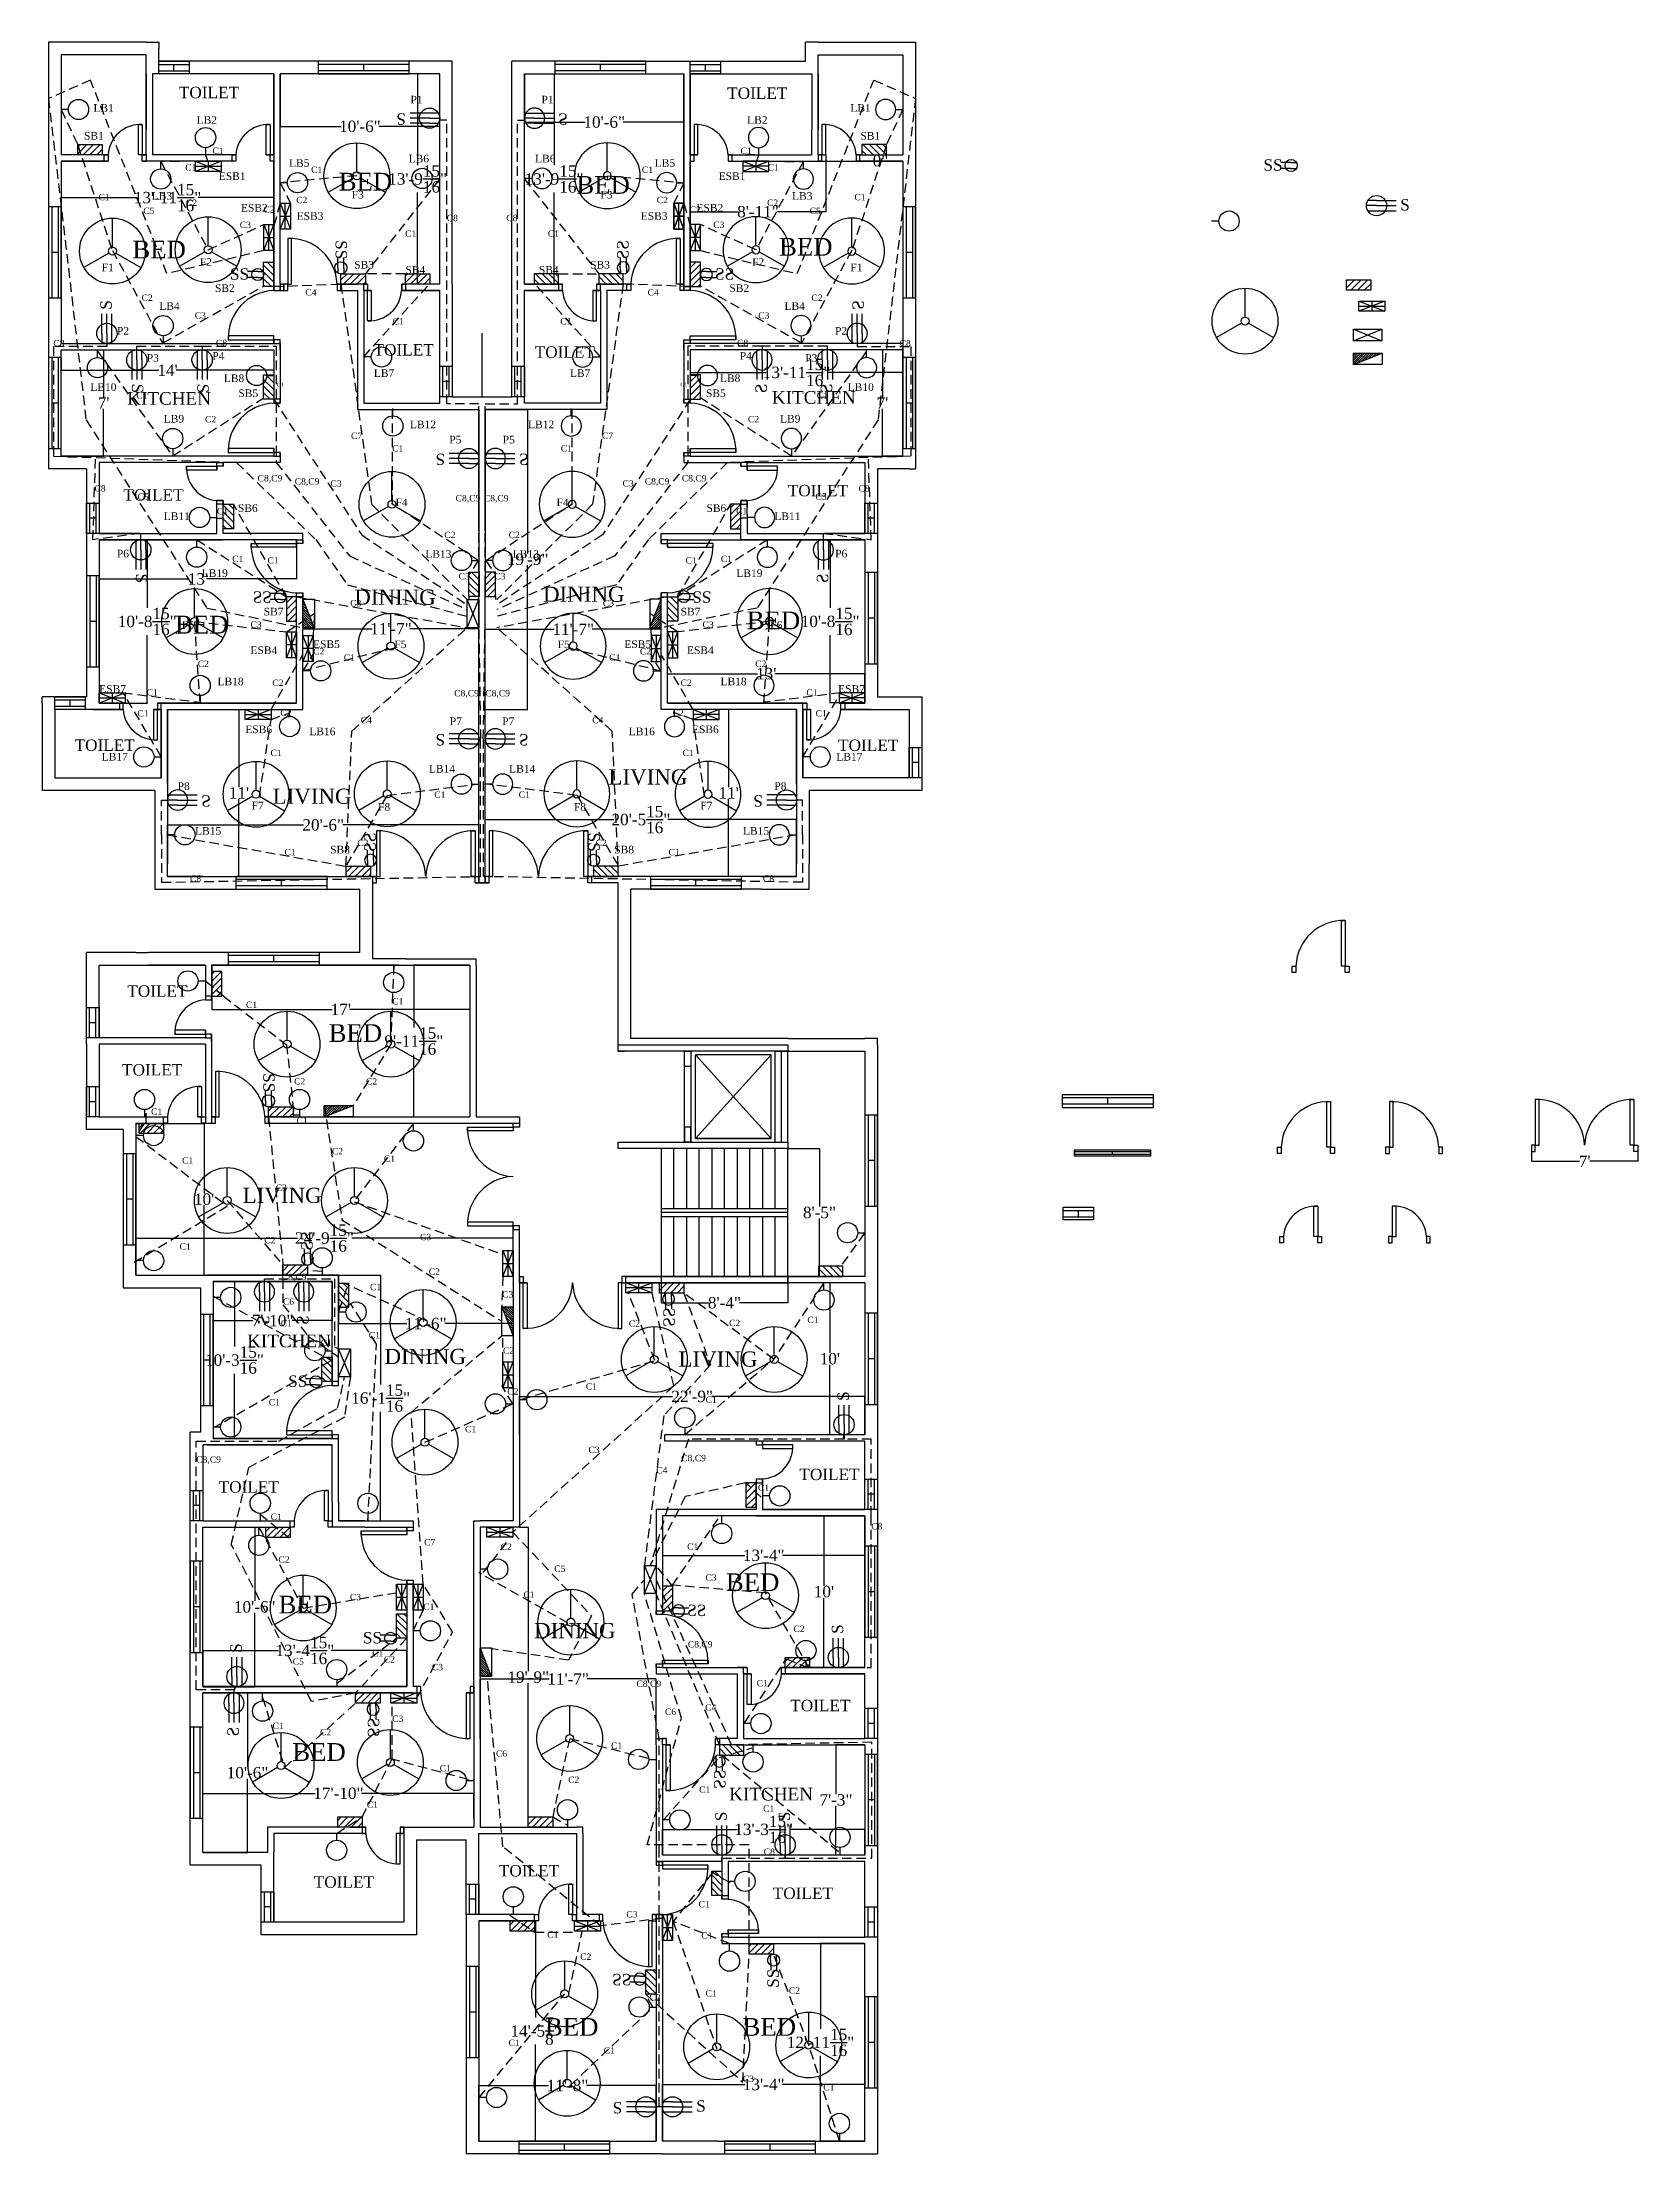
# Model space of a CAD drawing. Header units: inches. Extents: x -3370 to 1282, y -1825 to 213.
# Drawn here: x 22 to 1282, y -1501 to 167 of the extents above; entities that cross this region are included whole.
import ezdxf

# ---------------------------------------------------------------- set-up
doc = ezdxf.new("R2010")
doc.units = ezdxf.units.IN
doc.header["$MEASUREMENT"] = 0
doc.linetypes.add('HIDDEN', pattern=[0.375, 0.25, -0.125])
for name, color, linetype in [('Conduit', 5, 'HIDDEN'), ('Dimension & text', 7, 'Continuous'), ('Door', 6, 'Continuous'), ('Emergency', 1, 'HIDDEN'), ('Fittings and Fixture', 7, 'Continuous'), ('Fixture Label', 7, 'Continuous'), ('Window', 30, 'Continuous')]:
    doc.layers.add(name, color=color, linetype=linetype)
doc.styles.get("Standard").update_dxf_attribs({"font": 'Times New Roman.ttf'})
doc.dimstyles.get("Standard").update_dxf_attribs({"dimtxt": 9, "dimasz": 0.18, "dimexe": 0.18, "dimexo": 0.0625, "dimgap": 0.09, "dimtad": 0, "dimtih": 1, "dimtoh": 1, "dimdec": 4, "dimzin": 0, "dimdsep": 46, "dimlunit": 4, "dimtxsty": 'Standard', "dimcen": 0.09, "dimadec": 0, "dimazin": 0, "dimtfac": 1, "dimtdec": 4, "dimtofl": 0, "dimtmove": 0, "dimatfit": 3, "dimfxl": 1, "dimtolj": 1, "dimtzin": 0, "dimarcsym": 0})

msp = doc.modelspace()

# ---------------------------------------------------------------- texts
at = {"layer": 'Conduit', "ltscale": 30}
for s, insert, char_height, attachment_point in [('C1', (66, 47.61175), 5, 1), ('C1', (672.03277, 47.61175), 5, 3), ('C1', (308.2655, 18.73497), 5, 1), ('C8', (341.06489, 31.09227), 5, 1), ('C8', (396.96788, 31.09227), 5, 3), ('C1', (429.76727, 18.73497), 5, 3), ('C2', (100, -31.88825), 5, 1), ('C4', (229.41479, -27.68424), 5, 1), ('C4', (508.61798, -27.68424), 5, 3), ('C2', (638.03277, -31.88825), 5, 3), ('C3', (142, -45.88825), 5, 1), ('C3', (596.03277, -45.88825), 5, 3), ('C1', (298.44202, -50.51967), 5, 1), ('C1', (439.59075, -50.51967), 5, 3), ('C8', (30.32892, -67.82261), 5, 1), ('C8', (158.75303, -67.65434), 5, 1), ('C8', (579.27974, -67.65434), 5, 3), ('C8', (707.70385, -67.82261), 5, 3), ('C1', (95.8188, -109.08119), 5, 1), ('C1', (207, -101.43295), 3, 1), ('C1', (531.03277, -101.43295), 3, 3), ('C1', (642.21397, -109.08119), 5, 3), ('C2', (150.14119, -127.80792), 5, 1), ('C2', (587.89158, -127.80792), 5, 3), ('C7', (265.47985, -140.98467), 5, 1), ('C7', (472.55292, -140.98467), 5, 3), ('C1', (298, -150.91208), 5, 1), ('C1', (440.03277, -150.91208), 5, 3), ('C8', (62.82706, -182.51665), 5, 1), ('C8,C9', (191.68118, -174.4856), 5, 1), ('C8,C9', (221.00059, -176.9593), 5, 1), ('C3', (249.2116, -178.55995), 5, 1), ('C3', (488.82117, -178.55995), 5, 3), ('C8,C9', (517.03218, -176.9593), 5, 3), ('C8,C9', (546.35159, -174.4856), 5, 3), ('C8', (675.20572, -182.51665), 5, 3), ('C8,C9', (348.09779, -190.25145), 5, 1), ('C8,C9', (389.93499, -190.25145), 5, 3), ('C1', (159.51639, -200.47371), 5, 1), ('C1', (578.51639, -200.47371), 5, 3), ('C2', (339.22308, -219.29757), 5, 1), ('C2', (398.80969, -219.29757), 5, 3), ('C1', (171.55231, -238.22871), 5, 1), ('C1', (199.45868, -239.3417), 5, 1), ('C1', (538.5741, -239.3417), 5, 3), ('C1', (566.48046, -238.22871), 5, 3), ('C3', (350.5, -251.88825), 5, 1), ('C3', (387.53277, -251.88825), 5, 3), ('C3', (264.81872, -273.16722), 5, 1), ('C3', (473.21406, -273.16722), 5, 3), ('C8,C9', (346.99591, -344.305), 5, 1), ('C8,C9', (391.03687, -344.305), 5, 3), ('C4', (273.13837, -365.51265), 5, 1), ('C4', (464.8944, -365.51265), 5, 3), ('C1', (331.27483, -424.40569), 5, 1), ('C1', (406.75795, -424.40569), 5, 3), ('C2', (270.47498, -462.56174), 5, 1), ('C2', (467.55779, -462.56174), 5, 3), ('C1', (212.89898, -469.83026), 5, 1), ('C1', (525.13379, -469.83026), 5, 3), ('C8', (138.30937, -490.67591), 5, 1), ('C8', (599.72341, -490.67591), 5, 3), ('C1', (182.5, -590.38825), 5, 1), ('C2', (220.5, -650.88825), 5, 1), ('C1', (107.5, -674.88825), 5, 1), ('C1', (222.5, -681.88825), 5, 1), ('C1', (132, -713.38825), 5, 1), ('C3', (206.03908, -734.93349), 5, 1), ('C1', (130, -781.38825), 5, 1), ('C2', (196.99505, -776.35932), 5, 1), ('C8,C9', (210.81988, -805.35619), 5, 1), ('C1', (280.5, -813.38825), 5, 1), ('C6', (211.69478, -824.89658), 5, 1), ('C1', (210, -841.88825), 5, 1), ('C2', (564.13959, -841.80152), 5, 1), ('C1', (626, -839.38825), 5, 1), ('C1', (241.5, -857.38825), 5, 1), ('C1', (279.50361, -851.4616), 5, 1), ('C1', (200.5, -904.38825), 5, 1), ('C1', (545.66192, -902.38825), 5, 1), ('C8,C9', (143.16977, -949.61436), 5, 1), ('C8,C9', (526.35606, -948.47284), 5, 1), ('C4', (506.60466, -958.14404), 5, 1), ('C1', (587, -971.88825), 5, 1), ('C8', (676.5, -1002.38825), 5, 1), ('C1', (531, -1018.38825), 5, 1), ('C3', (545.5, -1042.88825), 5, 1), ('C2', (615, -1083.38825), 5, 1), ('C8,C9', (531.58575, -1095.60051), 5, 1), ('C5', (219.41105, -1109.13096), 5, 1), ('C1', (282.20884, -1102.68239), 5, 1), ('C2', (291.38212, -1107.59039), 5, 1), ('C8,C9', (491, -1126.77073), 5, 1), ('C1', (586, -1126.38825), 5, 1), ('C6', (513.5, -1148.88825), 5, 1), ('C4', (545.2828, -1145.60623), 5, 1), ('C1', (203.43656, -1159.99945), 5, 1), ('C2', (241.00682, -1164.96891), 5, 1), ('C1', (470.91187, -1175.67973), 5, 1), ('C2', (437, -1202.63825), 5, 1), ('C1', (540.5, -1210.38825), 5, 1), ('C1', (591, -1225.38825), 5, 1), ('C8', (591.51639, -1259.47371), 5, 1), ('C2', (501.21788, -1374.54091), 5, 1), ('C2', (611.42633, -1369.16326), 5, 1), ('C1', (465.11292, -1416.52146), 5, 1), ('C3', (575, -1438.88825), 5, 1), ('C1', (638.59628, -1445.49034), 5, 1)]:
    msp.add_mtext_dynamic_manual_height_columns(s, width=6, gutter_width=1, heights=[0], dxfattribs=dict(at, insert=insert, char_height=char_height, attachment_point=attachment_point))
at = {"layer": 'Dimension & text', "attachment_point": 1}
for s, insert, char_height, width in [('TOILET', (129.46911, 132.22086), 9, 45.123414), ('TOILET', (562.65893, 131.67911), 9, 45.123414), ('BED', (255.73605, 64.28074), 14, 56.2497337), ('BED', (443.48911, 61.67509), 14, 56.2497337), ('BED', (92.73607, 10.65413), 14, 56.2497337), ('BED', (603.62491, 12.82322), 14, 56.2497337), ('TOILET', (283.26096, -71.08555), 9, 45.123414), ('TOILET', (410.62457, -72.83611), 9, 45.123414), ('KITCHEN', (88.57267, -108.95114), 10, 71.1429545), ('KITCHEN', (597.97828, -108.17497), 10, 71.1429545), ('TOILET', (610.56444, -182.2684), 9, 45.123414), ('TOILET', (85.64228, -185.69793), 9, 45.123414), ('DINING', (268.03512, -264.95307), 12, 79.0477276), ('DINING', (417.15105, -262.60766), 12, 79.0477276), ('BED', (578.09639, -282.31804), 14, 56.2497337), ('BED', (126.4069, -285.66446), 14, 56.2497337), ('TOILET', (47.06976, -383.36722), 9, 45.123414), ('TOILET', (650.29636, -383.4233), 9, 45.123414), ('LIVING', (468.86604, -406.95464), 12, 115.0492539), ('LIVING', (203.51014, -422.19978), 12, 115.0492539), ('TOILET', (88.71599, -577.62121), 9, 45.123414), ('BED', (247.78792, -608.30408), 14, 56.2497337), ('TOILET', (84.58811, -639.8072), 9, 45.123414), ('LIVING', (179.8856, -737.47461), 12, 115.0492539), ('KITCHEN', (183.33088, -853.46916), 10, 71.1429545), ('DINING', (291.91265, -864.74831), 12, 79.0477276), ('LIVING', (524.21083, -866.81605), 12, 115.0492539), ('TOILET', (619.72049, -959.38765), 9, 45.123414), ('TOILET', (160.91419, -969.31177), 9, 45.123414), ('BED', (561.61637, -1042.11548), 14, 56.2497337), ('BED', (208.18479, -1059.73924), 14, 56.2497337), ('DINING', (410.07055, -1081.31707), 12, 79.0477276), ('TOILET', (612.50099, -1141.9866), 9, 45.123414), ('BED', (219.05384, -1176.19183), 14, 56.2497337), ('KITCHEN', (564.20263, -1211.47374), 10, 71.1429545), ('TOILET', (236.05235, -1281.40397), 9, 45.123414), ('TOILET', (382.29065, -1272.52199), 9, 45.123414), ('TOILET', (598.6838, -1290.28595), 9, 45.123414), ('BED', (418.68652, -1393.32902), 14, 56.2497337), ('BED', (574.79123, -1393.38032), 14, 56.2497337)]:
    msp.add_mtext(s, dxfattribs=dict(at, insert=insert, char_height=char_height, width=width))
at = {"layer": 'Emergency', "ltscale": 30, "char_height": 5}
for s, insert, attachment_point in [('C1', (155.99803, 84.20696), 1), ('C1', (582.03474, 84.20696), 3), ('C1', (134.42623, 71.02779), 1), ('C1', (233.9348, 69.19689), 1), ('C1', (504.09797, 69.19689), 3), ('C1', (603.60654, 71.02779), 3), ('C5', (101.40473, 36.73565), 1), ('C2', (135.02544, 43.17182), 1), ('C2', (196.25087, 37.74459), 1), ('C2', (222.18019, 45.30362), 1), ('C2', (515.85258, 45.30362), 3), ('C2', (541.7819, 37.74459), 3), ('C2', (603.00733, 43.17182), 3), ('C5', (636.62805, 36.73565), 3), ('C3', (177.57149, 25.72795), 1), ('C3', (560.46128, 25.72795), 3), ('C5', (96.83197, -189.05029), 1), ('C5', (641.2008, -189.05029), 3), ('C3', (186.05189, -290.05191), 1), ('C3', (551.98089, -290.05191), 3), ('C2', (235.51639, -311.21963), 1), ('C1', (259.74637, -316.0562), 1), ('C1', (478.28641, -316.0562), 3), ('C2', (502.51639, -311.21963), 3), ('C2', (144.39122, -321.11308), 1), ('C2', (593.64155, -321.11308), 3), ('C1', (103.96285, -343.67703), 1), ('C2', (203.32857, -336.03678), 1), ('C2', (534.70421, -336.03678), 3), ('C1', (634.06992, -343.67703), 3), ('C1', (96.68101, -360.20962), 1), ('C2', (209.65328, -359.83847), 1), ('C2', (528.37949, -359.83847), 3), ('C1', (641.35176, -360.20962), 3), ('C1', (201.84921, -391.42986), 1), ('C1', (536.18356, -391.42986), 3), ('C1', (298.06456, -587.69772), 1), ('C2', (277.31029, -650.93081), 1), ('C2', (250.35183, -706.08092), 1), ('C1', (291.50403, -711.98955), 1), ('C3', (320, -773.88825), 1), ('C2', (326.86729, -801.20842), 1), ('C3', (384.81303, -819.19299), 1), ('C2', (484.93612, -842.26035), 1), ('C2', (385.51639, -863.5913), 1), ('C2', (388.94282, -895.81783), 1), ('C1', (451, -891.88825), 1), ('C1', (355.54972, -925.65556), 1), ('C3', (453.07102, -942.05896), 1), ('C1', (202, -994.88825), 1), ('C7', (323.23686, -1014.98392), 1), ('C2', (208.10923, -1028.63806), 1), ('C2', (383.77363, -1018.58331), 1), ('C5', (426, -1035.88825), 1), ('C3', (264.62894, -1058.31969), 1), ('C1', (322.51639, -1065.97371), 1), ('C1', (401.75, -1056.38825), 1), ('C3', (329.33451, -1113.58401), 1), ('C3', (297.99909, -1154.35555), 1), ('C6', (380, -1181.88825), 1), ('C1', (335.55554, -1193.53694), 1), ('C1', (277.93475, -1222.24521), 1), ('C1', (540, -1300.88825), 1), ('C3', (483, -1308.88825), 1), ('C1', (420.5, -1324.88825), 1), ('C1', (542.25331, -1325.79273), 1), ('C2', (446.5, -1342.38825), 1), ('C1', (545.5, -1371.38825), 1), ('C1', (389.89673, -1410.38669), 1)]:
    msp.add_mtext_dynamic_manual_height_columns(s, width=6, gutter_width=1, heights=[0], dxfattribs=dict(at, insert=insert, attachment_point=attachment_point))
at = {"layer": 'Fixture Label', "ltscale": 30, "char_height": 6}
for s, insert, attachment_point in [('LB1', (62, 118.5), 1), ('P1', (312.5, 125.10382), 1), ('P1', (425.53277, 125.10382), 3), ('LB1', (676.03277, 118.5), 3), ('LB2', (143.5, 109), 1), ('LB2', (594.53277, 109), 3), ('SB1', (54.5, 96.5), 1), ('SB1', (683.53277, 96.5), 3), ('LB5', (216.5, 75), 1), ('LB6', (311, 78.5), 1), ('LB6', (427.03277, 78.5), 3), ('LB5', (521.53277, 75), 3), ('ESB1', (161, 64.6341), 1), ('F3', (266, 50), 1), ('F3', (472.03277, 50), 3), ('ESB1', (577.03277, 64.6341), 3), ('LB3', (108, 49), 1), ('ESB2', (178.5, 39.6341), 1), ('ESB2', (559.53277, 39.6341), 3), ('LB3', (630.03277, 49), 3), ('ESB3', (222.5, 33.1341), 1), ('ESB3', (515.53277, 33.1341), 3), ('F1', (68.5, -7.5), 1), ('F2', (146.04378, -3.18407), 1), ('SB3', (268, -5.3659), 1), ('SB4', (308.51639, -9.37091), 1), ('SB4', (429.51639, -9.37091), 3), ('SB3', (470.03277, -5.3659), 3), ('F2', (591.98899, -3.18407), 3), ('F1', (669.53277, -7.5), 3), ('SB2', (158, -23.8659), 1), ('SB2', (580.03277, -23.8659), 3), ('LB4', (114, -38), 1), ('LB4', (624.03277, -38), 3), ('P2', (80.56443, -57.57275), 1), ('P2', (657.46834, -57.57275), 3), ('P3', (104.1082, -78.98585), 1), ('P4', (155.84103, -77.32945), 1), ('P4', (582.19174, -77.32945), 3), ('P3', (633.92457, -78.98585), 3), ('LB8', (165, -95), 1), ('LB7', (283.5, -91), 1), ('LB7', (454.53277, -91), 3), ('LB8', (573.03277, -95), 3), ('LB10', (59.5, -102), 1), ('SB5', (176.5, -106.8659), 1), ('SB5', (561.53277, -106.8659), 3), ('LB10', (678.53277, -102), 3), ('LB9', (117.5, -127), 1), ('LB12', (312, -131.5), 1), ('LB12', (426.03277, -131.5), 3), ('LB9', (620.53277, -127), 3), ('P5', (343.14464, -143.5), 1), ('P5', (394.88813, -143.5), 3), ('SB6', (176.11361, -197.58735), 1), ('F4', (300.6316, -193.05726), 1), ('F4', (437.40117, -193.05726), 3), ('SB6', (561.91916, -197.58735), 3), ('LB11', (117.5, -204), 1), ('LB11', (620.53277, -204), 3), ('P6', (80.5, -233.5), 1), ('P6', (657.53277, -233.5), 3), ('LB19', (147.5, -249), 1), ('LB13', (324.15234, -233.86053), 1), ('LB13', (413.88044, -233.86053), 3), ('LB19', (590.53277, -249), 3), ('SB7', (196.5, -279.3659), 1), ('SB7', (541.53277, -279.3659), 3), ('F6', (131.81673, -289.9768), 1), ('F6', (606.21604, -289.9768), 3), ('ESB4', (186, -309.8659), 1), ('ESB5', (235.51639, -305.08553), 1), ('F5', (299.73066, -305.19246), 1), ('F5', (438.30211, -305.19246), 3), ('ESB5', (502.51639, -305.08553), 3), ('ESB4', (552.03277, -309.8659), 3), ('ESB7', (66.51639, -340.45136), 1), ('LB18', (160, -334.5), 1), ('LB18', (578.03277, -334.5), 3), ('ESB7', (671.51639, -340.45136), 3), ('P7', (343.5, -366), 1), ('P7', (394.53277, -366), 3), ('ESB6', (182, -372.3659), 1), ('LB16', (232.5, -374), 1), ('LB16', (505.53277, -374), 3), ('ESB6', (556.03277, -372.3659), 3), ('LB17', (68.5, -394), 1), ('LB17', (669.53277, -394), 3), ('LB14', (327, -403.5), 1), ('LB14', (411.03277, -403.5), 3), ('P8', (128.50747, -417.20493), 1), ('F7', (187, -432.5), 1), ('F8', (286.87381, -433.66935), 1), ('F8', (451.15897, -433.66935), 3), ('F7', (551.03277, -432.5), 3), ('P8', (609.5253, -417.20493), 3), ('LB15', (142.26741, -452.56781), 1), ('LB15', (595.76536, -452.56781), 3), ('SB8', (249, -467.3659), 1), ('SB8', (489.03277, -467.3659), 3)]:
    msp.add_mtext_dynamic_manual_height_columns(s, width=21.5, gutter_width=1, heights=[0], dxfattribs=dict(at, insert=insert, attachment_point=attachment_point))

# ---------------------------------------------------------------- blocks, each defined once
blk = doc.blocks.new('window_5')
at = {"layer": 'Window'}
for p, q in [((-30, 0), (-30, 5)), ((-30, 5), (30, 5)), ((-30, 2.5), (-30, 5)), ((-30, 3.75), (30, 3.75)), ((-30, 2.5), (-30, 0)), ((30, 1.25), (-30, 1.25)), ((30, 0), (-30, 0)), ((0, 1.25), (0, 3.75)), ((30, 5), (30, 0)), ((30, 2.5), (30, 5)), ((30, 2.5), (30, 0))]:
    blk.add_line(p, q, dxfattribs=at)
blk = doc.blocks.new('door_3')
at = {"layer": 'Door'}
for p, q in [((-6, 0), (-6, 36)), ((-6, 36), (-3, 36)), ((-3, 36), (-3, 0)), ((-3, 0), (-6, 0)), ((-3, 0), (0, 0)), ((-3, -5), (-3, 0)), ((0, 0), (0, -5)), ((-45, 0), (-42, 0)), ((-45, -5), (-45, 0)), ((-42, -5), (-45, -5)), ((-42, 0), (-42, -5)), ((0, -5), (-3, -5))]:
    blk.add_line(p, q, dxfattribs=at)
blk.add_arc((-4.5, -1.5), 37.5, 87.7094, 177.7094, dxfattribs=at)
blk = doc.blocks.new('door_3m')
at = {"layer": 'Door'}
for p, q in [((6, 36), (3, 36)), ((3, 36), (3, 0)), ((6, 0), (6, 36)), ((3, 0), (0, 0)), ((0, 0), (0, -5)), ((3, 0), (6, 0)), ((3, -5), (3, 0)), ((0, -5), (3, -5)), ((45, 0), (42, 0)), ((42, 0), (42, -5)), ((42, -5), (45, -5)), ((45, -5), (45, 0))]:
    blk.add_line(p, q, dxfattribs=at)
blk.add_arc((4.5, -1.5), 37.5, 2.2906, 92.2906, dxfattribs=at)
blk = doc.blocks.new('door_2')
at = {"layer": 'Door'}
for p, q in [((-6, 0), (-6, 24)), ((-6, 24), (-3, 24)), ((-3, 24), (-3, 0)), ((-33, -5), (-33, 0)), ((-33, 0), (-30, 0)), ((-30, 0), (-30, -5)), ((-3, 0), (-6, 0)), ((-3, 0), (0, 0)), ((-3, -5), (-3, 0)), ((0, 0), (0, -5)), ((-30, -5), (-33, -5)), ((0, -5), (-3, -5))]:
    blk.add_line(p, q, dxfattribs=at)
blk.add_arc((-4.5, -1.5), 25.5, 86.6335, 176.6335, dxfattribs=at)
blk = doc.blocks.new('door_2m')
at = {"layer": 'Door'}
for p, q in [((6, 24), (3, 24)), ((3, 24), (3, 0)), ((6, 0), (6, 24)), ((3, 0), (0, 0)), ((0, 0), (0, -5)), ((3, 0), (6, 0)), ((3, -5), (3, 0)), ((33, 0), (30, 0)), ((30, 0), (30, -5)), ((33, -5), (33, 0)), ((0, -5), (3, -5)), ((30, -5), (33, -5))]:
    blk.add_line(p, q, dxfattribs=at)
blk.add_arc((4.5, -1.5), 25.5, 3.3665, 93.3665, dxfattribs=at)
blk = doc.blocks.new('door_double')
at = {"layer": 'Door'}
for p, q in [((6, 36), (3, 36)), ((3, 36), (3, 0)), ((6, 0), (6, 36)), ((78, 0), (78, 36)), ((78, 36), (81, 36)), ((81, 36), (81, 0)), ((3, 0), (0, 0)), ((0, 0), (0, -5)), ((3, 0), (6, 0)), ((3, -5), (3, 0)), ((81, 0), (78, 0)), ((81, 0), (84, 0)), ((81, -5), (81, 0)), ((84, 0), (84, -5)), ((0, -5), (3, -5)), ((84, -5), (81, -5))]:
    blk.add_line(p, q, dxfattribs=at)
for centre, start, end in [((4.5, -1.5), 2.2906, 92.2906), ((79.5, -1.5), 87.7094, 177.7094)]:
    blk.add_arc(centre, 37.5, start, end, dxfattribs=at)
blk = doc.blocks.new('*D8')
at = {"color": 0, "lineweight": -2, "transparency": 16777216}
for p, q in [((1198.1, -703.8), (1198.1, -716.8)), ((1198.3, -716.6), (1236, -716.6)), ((1281.9, -716.6), (1244.2, -716.6)), ((1282.1, -703.8), (1282.1, -716.8))]:
    blk.add_line(p, q, dxfattribs=at)
at = {"color": 0, "transparency": 16777216}
for points in [[(1198.3, -716.6), (1198.3, -716.7), (1198.1, -716.6)], [(1281.9, -716.6), (1281.9, -716.7), (1282.1, -716.6)]]:
    blk.add_solid(points, dxfattribs=at)
at = {"layer": 'Defpoints', "color": 0, "transparency": 16777216}
for p in [(1198.1, -703.7), (1282.1, -703.7), (1282.1, -716.6)]:
    blk.add_point(p, dxfattribs=at)
at = {"color": 0, "transparency": 16777216, "insert": (1240.1, -716.6), "char_height": 9, "attachment_point": 5}
blk.add_mtext("\\A1;7'", dxfattribs=at)
blk = doc.blocks.new('window_6')
at = {"layer": 'Window'}
for p, q in [((36, 10), (-36, 10)), ((-36, 10), (-36, 0)), ((36, 7.5), (-36, 7.5)), ((36, 2.5), (-36, 2.5)), ((-36, 0), (36, 0)), ((0, 2.5), (0, 7.5)), ((36, 5), (36, 10)), ((36, 0), (36, 5))]:
    blk.add_line(p, q, dxfattribs=at)
blk = doc.blocks.new('window_t')
at = {"layer": 'Window'}
for p, q in [((0, 10), (24, 10)), ((0, 5), (0, 10)), ((0, 7.5), (24, 7.5)), ((0, 0), (0, 5)), ((0, 2.5), (24, 2.5)), ((24, 0), (0, 0)), ((12, 2.5), (12, 7.5)), ((24, 10), (24, 0))]:
    blk.add_line(p, q, dxfattribs=at)
blk = doc.blocks.new('*D10')
at = {"layer": 'Defpoints', "color": 0, "transparency": 16777216}
for p in [(209.5, 142.4), (335.5, 142.4), (335.5, 100.9)]:
    blk.add_point(p, dxfattribs=at)
at = {"layer": 'Dimension & text', "color": 0, "lineweight": -2, "transparency": 16777216}
for p, q in [((209.5, 142.4), (209.5, 100.8)), ((335.5, 142.4), (335.5, 100.8)), ((209.7, 100.9), (257.6, 100.9)), ((335.3, 100.9), (287.5, 100.9))]:
    blk.add_line(p, q, dxfattribs=at)
at = {"layer": 'Dimension & text', "color": 0, "transparency": 16777216}
for points in [[(209.7, 101), (209.7, 100.9), (209.5, 100.9)], [(335.3, 101), (335.3, 100.9), (335.5, 100.9)]]:
    blk.add_solid(points, dxfattribs=at)
at = {"layer": 'Dimension & text', "color": 0, "transparency": 16777216, "insert": (272.5, 100.9), "char_height": 9, "attachment_point": 5}
blk.add_mtext('\\A1;10\'-6"', dxfattribs=at)
blk = doc.blocks.new('*D11')
at = {"layer": 'Defpoints', "color": 0, "transparency": 16777216}
for p in [(318.1, 142.4), (335.5, 142.4), (335.5, -23.6)]:
    blk.add_point(p, dxfattribs=at)
at = {"layer": 'Dimension & text', "color": 0, "lineweight": -2, "transparency": 16777216}
for p, q in [((335.5, 142.4), (317.9, 142.4)), ((318.1, 142.2), (318.1, 70.2)), ((318.1, -23.4), (318.1, 48.6)), ((335.5, -23.6), (317.9, -23.6))]:
    blk.add_line(p, q, dxfattribs=at)
at = {"layer": 'Dimension & text', "color": 0, "transparency": 16777216}
for points in [[(318, 142.2), (318.1, 142.2), (318.1, 142.4)], [(318, -23.4), (318.1, -23.4), (318.1, -23.6)]]:
    blk.add_solid(points, dxfattribs=at)
at = {"layer": 'Dimension & text', "color": 0, "transparency": 16777216, "insert": (318.1, 59.4), "char_height": 9, "attachment_point": 5}
blk.add_mtext('\\A1;13\'-9{\\H1.000000x;\\S15/16;}"', dxfattribs=at)
blk = doc.blocks.new('*D12')
at = {"layer": 'Defpoints', "color": 0, "transparency": 16777216}
for p in [(36.6, 73.4), (204.5, 73.4), (204.5, 44.7)]:
    blk.add_point(p, dxfattribs=at)
at = {"layer": 'Dimension & text', "color": 0, "lineweight": -2, "transparency": 16777216}
for p, q in [((36.6, 73.4), (36.6, 44.5)), ((204.5, 73.4), (204.5, 44.5)), ((36.8, 44.7), (96.4, 44.7)), ((204.3, 44.7), (144.7, 44.7))]:
    blk.add_line(p, q, dxfattribs=at)
at = {"layer": 'Dimension & text', "color": 0, "transparency": 16777216}
for points in [[(36.8, 44.7), (36.8, 44.7), (36.6, 44.7)], [(204.3, 44.7), (204.3, 44.7), (204.5, 44.7)]]:
    blk.add_solid(points, dxfattribs=at)
at = {"layer": 'Dimension & text', "color": 0, "transparency": 16777216, "insert": (120.5, 44.7), "char_height": 9, "attachment_point": 5}
blk.add_mtext('\\A1;13\'-11{\\H1.000000x;\\S15/16;}"', dxfattribs=at)
blk = doc.blocks.new('*D13')
at = {"layer": 'Defpoints', "color": 0, "transparency": 16777216}
for p in [(402.5, 142.4), (528.5, 142.4), (528.5, 104.3)]:
    blk.add_point(p, dxfattribs=at)
at = {"layer": 'Dimension & text', "color": 0, "lineweight": -2, "transparency": 16777216}
for p, q in [((402.5, 142.4), (402.5, 104.1)), ((528.5, 142.4), (528.5, 104.1)), ((402.7, 104.3), (450.6, 104.3)), ((528.3, 104.3), (480.5, 104.3))]:
    blk.add_line(p, q, dxfattribs=at)
at = {"layer": 'Dimension & text', "color": 0, "transparency": 16777216}
for points in [[(402.7, 104.3), (402.7, 104.3), (402.5, 104.3)], [(528.3, 104.3), (528.3, 104.3), (528.5, 104.3)]]:
    blk.add_solid(points, dxfattribs=at)
at = {"layer": 'Dimension & text', "color": 0, "transparency": 16777216, "insert": (465.5, 104.3), "char_height": 9, "attachment_point": 5}
blk.add_mtext('\\A1;10\'-6"', dxfattribs=at)
blk = doc.blocks.new('*D14')
at = {"layer": 'Defpoints', "color": 0, "transparency": 16777216}
for p in [(402.5, 142.4), (402.5, -23.6), (425.9, -23.6)]:
    blk.add_point(p, dxfattribs=at)
at = {"layer": 'Dimension & text', "color": 0, "lineweight": -2, "transparency": 16777216}
for p, q in [((402.6, 142.4), (426.1, 142.4)), ((425.9, 142.2), (425.9, 70.2)), ((425.9, -23.4), (425.9, 48.6)), ((402.6, -23.6), (426.1, -23.6))]:
    blk.add_line(p, q, dxfattribs=at)
at = {"layer": 'Dimension & text', "color": 0, "transparency": 16777216}
for points in [[(425.9, 142.2), (426, 142.2), (425.9, 142.4)], [(425.9, -23.4), (426, -23.4), (425.9, -23.6)]]:
    blk.add_solid(points, dxfattribs=at)
at = {"layer": 'Dimension & text', "color": 0, "transparency": 16777216, "insert": (425.9, 59.4), "char_height": 9, "attachment_point": 5}
blk.add_mtext('\\A1;13\'-9{\\H1.000000x;\\S15/16;}"', dxfattribs=at)
blk = doc.blocks.new('*D15')
at = {"layer": 'Defpoints', "color": 0, "transparency": 16777216}
for p in [(533.5, 73.4), (640.5, 78.4), (640.5, 33.5)]:
    blk.add_point(p, dxfattribs=at)
at = {"layer": 'Dimension & text', "color": 0, "lineweight": -2, "transparency": 16777216}
for p, q in [((533.5, 73.4), (533.5, 33.3)), ((640.5, 78.4), (640.5, 33.3)), ((533.7, 33.5), (571.7, 33.5)), ((640.3, 33.5), (602.4, 33.5))]:
    blk.add_line(p, q, dxfattribs=at)
at = {"layer": 'Dimension & text', "color": 0, "transparency": 16777216}
for points in [[(533.7, 33.5), (533.7, 33.5), (533.5, 33.5)], [(640.3, 33.5), (640.3, 33.5), (640.5, 33.5)]]:
    blk.add_solid(points, dxfattribs=at)
at = {"layer": 'Dimension & text', "color": 0, "transparency": 16777216, "insert": (587, 33.5), "char_height": 9, "attachment_point": 5}
blk.add_mtext('\\A1;8\'-11"', dxfattribs=at)
blk = doc.blocks.new('*D16')
at = {"layer": 'Defpoints', "color": 0, "transparency": 16777216}
for p in [(637.5, 73.4), (678.2, 73.4), (701.5, 73.4)]:
    blk.add_point(p, dxfattribs=at)
at = {"layer": 'Dimension & text', "color": 0, "lineweight": -2, "transparency": 16777216}
for p, q in [((637.6, 73.4), (678.4, 73.4)), ((701.5, 73.4), (678, 73.4)), ((678.2, 73.6), (678.2, 73.8)), ((678.2, 73.8), (678.4, 73.8)), ((678.2, 73.2), (678.2, 73.1))]:
    blk.add_line(p, q, dxfattribs=at)
at = {"layer": 'Dimension & text', "color": 0, "transparency": 16777216}
for points in [[(678.2, 73.6), (678.2, 73.6), (678.2, 73.4)], [(678.2, 73.2), (678.2, 73.2), (678.2, 73.4)]]:
    blk.add_solid(points, dxfattribs=at)
at = {"layer": 'Dimension & text', "color": 0, "transparency": 16777216, "insert": (683.8, 73.8), "char_height": 9, "attachment_point": 5}
blk.add_mtext('\\A1;0"', dxfattribs=at)
blk = doc.blocks.new('*D17')
at = {"layer": 'Defpoints', "color": 0, "transparency": 16777216}
for p in [(533.5, -75.6), (701.5, -70.6), (701.5, -93.4)]:
    blk.add_point(p, dxfattribs=at)
at = {"layer": 'Dimension & text', "color": 0, "lineweight": -2, "transparency": 16777216}
for p, q in [((533.5, -75.6), (533.5, -93.6)), ((701.5, -70.6), (701.5, -93.6)), ((533.7, -93.4), (593.4, -93.4)), ((701.3, -93.4), (641.6, -93.4))]:
    blk.add_line(p, q, dxfattribs=at)
at = {"layer": 'Dimension & text', "color": 0, "transparency": 16777216}
for points in [[(533.7, -93.4), (533.7, -93.4), (533.5, -93.4)], [(701.3, -93.4), (701.3, -93.4), (701.5, -93.4)]]:
    blk.add_solid(points, dxfattribs=at)
at = {"layer": 'Dimension & text', "color": 0, "transparency": 16777216, "insert": (617.5, -93.4), "char_height": 9, "attachment_point": 5}
blk.add_mtext('\\A1;13\'-11{\\H1.000000x;\\S15/16;}"', dxfattribs=at)
blk = doc.blocks.new('*D18')
at = {"layer": 'Defpoints', "color": 0, "transparency": 16777216}
for p in [(701.5, -75.6), (685.3, -159.6), (701.5, -159.6)]:
    blk.add_point(p, dxfattribs=at)
at = {"layer": 'Dimension & text', "color": 0, "lineweight": -2, "transparency": 16777216}
for p, q in [((701.5, -75.6), (685.1, -75.6)), ((685.3, -75.8), (685.3, -112.9)), ((685.3, -159.4), (685.3, -122.3)), ((701.5, -159.6), (685.1, -159.6))]:
    blk.add_line(p, q, dxfattribs=at)
at = {"layer": 'Dimension & text', "color": 0, "transparency": 16777216}
for points in [[(685.3, -75.8), (685.3, -75.8), (685.3, -75.6)], [(685.3, -159.4), (685.3, -159.4), (685.3, -159.6)]]:
    blk.add_solid(points, dxfattribs=at)
at = {"layer": 'Dimension & text', "color": 0, "transparency": 16777216, "insert": (685.3, -117.6), "char_height": 9, "attachment_point": 5}
blk.add_mtext("\\A1;7'", dxfattribs=at)
blk = doc.blocks.new('*D19')
at = {"layer": 'Defpoints', "color": 0, "transparency": 16777216}
for p in [(36.5, -81.6), (204.5, -81.6), (204.5, -91.7)]:
    blk.add_point(p, dxfattribs=at)
at = {"layer": 'Dimension & text', "color": 0, "lineweight": -2, "transparency": 16777216}
for p, q in [((36.5, -81.6), (36.5, -91.9)), ((204.5, -81.6), (204.5, -91.9)), ((36.7, -91.7), (113.6, -91.7)), ((204.3, -91.7), (127.4, -91.7))]:
    blk.add_line(p, q, dxfattribs=at)
at = {"layer": 'Dimension & text', "color": 0, "transparency": 16777216}
for points in [[(36.7, -91.7), (36.7, -91.7), (36.5, -91.7)], [(204.3, -91.7), (204.3, -91.7), (204.5, -91.7)]]:
    blk.add_solid(points, dxfattribs=at)
at = {"layer": 'Dimension & text', "color": 0, "transparency": 16777216, "insert": (120.5, -91.7), "char_height": 9, "attachment_point": 5}
blk.add_mtext("\\A1;14'", dxfattribs=at)
blk = doc.blocks.new('*D20')
at = {"layer": 'Defpoints', "color": 0, "transparency": 16777216}
for p in [(36.5, -75.6), (70, -75.6), (36.5, -159.6)]:
    blk.add_point(p, dxfattribs=at)
at = {"layer": 'Dimension & text', "color": 0, "lineweight": -2, "transparency": 16777216}
for p, q in [((36.6, -75.6), (70.2, -75.6)), ((70, -75.8), (70, -112.9)), ((70, -159.4), (70, -122.3)), ((36.6, -159.6), (70.2, -159.6))]:
    blk.add_line(p, q, dxfattribs=at)
at = {"layer": 'Dimension & text', "color": 0, "transparency": 16777216}
for points in [[(70, -75.8), (70.1, -75.8), (70, -75.6)], [(70, -159.4), (70.1, -159.4), (70, -159.6)]]:
    blk.add_solid(points, dxfattribs=at)
at = {"layer": 'Dimension & text', "color": 0, "transparency": 16777216, "insert": (70, -117.6), "char_height": 9, "attachment_point": 5}
blk.add_mtext("\\A1;7'", dxfattribs=at)
blk = doc.blocks.new('*D21')
at = {"layer": 'Defpoints', "color": 0, "transparency": 16777216}
for p in [(66.5, -225.6), (222.5, -225.6), (222.5, -256.6)]:
    blk.add_point(p, dxfattribs=at)
at = {"layer": 'Dimension & text', "color": 0, "lineweight": -2, "transparency": 16777216}
for p, q in [((66.5, -225.6), (66.5, -256.7)), ((222.5, -225.6), (222.5, -256.7)), ((66.7, -256.6), (137.6, -256.6)), ((222.3, -256.6), (151.4, -256.6))]:
    blk.add_line(p, q, dxfattribs=at)
at = {"layer": 'Dimension & text', "color": 0, "transparency": 16777216}
for points in [[(66.7, -256.5), (66.7, -256.6), (66.5, -256.6)], [(222.3, -256.5), (222.3, -256.6), (222.5, -256.6)]]:
    blk.add_solid(points, dxfattribs=at)
at = {"layer": 'Dimension & text', "color": 0, "transparency": 16777216, "insert": (144.5, -256.6), "char_height": 9, "attachment_point": 5}
blk.add_mtext("\\A1;13'", dxfattribs=at)
blk = doc.blocks.new('*D22')
at = {"layer": 'Defpoints', "color": 0, "transparency": 16777216}
for p in [(66.5, -225.6), (66.5, -354.6), (104.5, -354.6)]:
    blk.add_point(p, dxfattribs=at)
at = {"layer": 'Dimension & text', "color": 0, "lineweight": -2, "transparency": 16777216}
for p, q in [((66.6, -225.6), (104.6, -225.6)), ((104.5, -225.8), (104.5, -279.3)), ((104.5, -354.4), (104.5, -300.9)), ((66.6, -354.6), (104.6, -354.6))]:
    blk.add_line(p, q, dxfattribs=at)
at = {"layer": 'Dimension & text', "color": 0, "transparency": 16777216}
for points in [[(104.4, -225.8), (104.5, -225.8), (104.5, -225.6)], [(104.4, -354.4), (104.5, -354.4), (104.5, -354.6)]]:
    blk.add_solid(points, dxfattribs=at)
at = {"layer": 'Dimension & text', "color": 0, "transparency": 16777216, "insert": (104.5, -290.1), "char_height": 9, "attachment_point": 5}
blk.add_mtext('\\A1;10\'-8{\\H1.000000x;\\S15/16;}"', dxfattribs=at)
blk = doc.blocks.new('*D23')
at = {"layer": 'Defpoints', "color": 0, "transparency": 16777216}
for p in [(671.5, -331.4), (515.5, -354.6), (671.5, -354.6)]:
    blk.add_point(p, dxfattribs=at)
at = {"layer": 'Dimension & text', "color": 0, "lineweight": -2, "transparency": 16777216}
for p, q in [((515.5, -354.5), (515.5, -331.3)), ((515.7, -331.4), (586.6, -331.4)), ((671.3, -331.4), (600.4, -331.4)), ((671.5, -354.5), (671.5, -331.3))]:
    blk.add_line(p, q, dxfattribs=at)
at = {"layer": 'Dimension & text', "color": 0, "transparency": 16777216}
for points in [[(515.7, -331.4), (515.7, -331.5), (515.5, -331.4)], [(671.3, -331.4), (671.3, -331.5), (671.5, -331.4)]]:
    blk.add_solid(points, dxfattribs=at)
at = {"layer": 'Dimension & text', "color": 0, "transparency": 16777216, "insert": (593.5, -331.4), "char_height": 9, "attachment_point": 5}
blk.add_mtext("\\A1;13'", dxfattribs=at)
blk = doc.blocks.new('*D24')
at = {"layer": 'Defpoints', "color": 0, "transparency": 16777216}
for p in [(671.5, -225.6), (644, -354.5), (671.5, -354.5)]:
    blk.add_point(p, dxfattribs=at)
at = {"layer": 'Dimension & text', "color": 0, "lineweight": -2, "transparency": 16777216}
for p, q in [((671.5, -225.6), (643.8, -225.6)), ((644, -225.8), (644, -279.3)), ((644, -354.3), (644, -300.9)), ((671.5, -354.5), (643.8, -354.5))]:
    blk.add_line(p, q, dxfattribs=at)
at = {"layer": 'Dimension & text', "color": 0, "transparency": 16777216}
for points in [[(643.9, -225.8), (644, -225.8), (644, -225.6)], [(643.9, -354.3), (644, -354.3), (644, -354.5)]]:
    blk.add_solid(points, dxfattribs=at)
at = {"layer": 'Dimension & text', "color": 0, "transparency": 16777216, "insert": (644, -290.1), "char_height": 9, "attachment_point": 5}
blk.add_mtext('\\A1;10\'-8{\\H1.000000x;\\S15/16;}"', dxfattribs=at)
blk = doc.blocks.new('*D25')
at = {"layer": 'Defpoints', "color": 0, "transparency": 16777216}
for p in [(366.5, -450.9), (120.5, -491.6), (366.5, -491.6)]:
    blk.add_point(p, dxfattribs=at)
at = {"layer": 'Dimension & text', "color": 0, "lineweight": -2, "transparency": 16777216}
for p, q in [((120.5, -491.5), (120.5, -450.7)), ((120.7, -450.9), (227.9, -450.9)), ((366.3, -450.9), (259.1, -450.9)), ((366.5, -491.5), (366.5, -450.7))]:
    blk.add_line(p, q, dxfattribs=at)
at = {"layer": 'Dimension & text', "color": 0, "transparency": 16777216}
for points in [[(120.7, -450.9), (120.7, -450.9), (120.5, -450.9)], [(366.3, -450.9), (366.3, -450.9), (366.5, -450.9)]]:
    blk.add_solid(points, dxfattribs=at)
at = {"layer": 'Dimension & text', "color": 0, "transparency": 16777216, "insert": (243.5, -450.9), "char_height": 9, "attachment_point": 5}
blk.add_mtext('\\A1;20\'-6"', dxfattribs=at)
blk = doc.blocks.new('*D26')
at = {"layer": 'Defpoints', "color": 0, "transparency": 16777216}
for p in [(120.5, -359.6), (120.5, -491.6), (176.9, -491.6)]:
    blk.add_point(p, dxfattribs=at)
at = {"layer": 'Dimension & text', "color": 0, "lineweight": -2, "transparency": 16777216}
for p, q in [((120.6, -359.6), (177.1, -359.6)), ((176.9, -359.8), (176.9, -421)), ((176.9, -491.4), (176.9, -430.2)), ((120.6, -491.6), (177.1, -491.6))]:
    blk.add_line(p, q, dxfattribs=at)
at = {"layer": 'Dimension & text', "color": 0, "transparency": 16777216}
for points in [[(176.9, -359.8), (176.9, -359.8), (176.9, -359.6)], [(176.9, -491.4), (176.9, -491.4), (176.9, -491.6)]]:
    blk.add_solid(points, dxfattribs=at)
at = {"layer": 'Dimension & text', "color": 0, "transparency": 16777216, "insert": (176.9, -425.6), "char_height": 9, "attachment_point": 5}
blk.add_mtext("\\A1;11'", dxfattribs=at)
blk = doc.blocks.new('*D27')
at = {"layer": 'Defpoints', "color": 0, "transparency": 16777216}
for p in [(563.8, -359.6), (617.5, -359.6), (617.5, -491.6)]:
    blk.add_point(p, dxfattribs=at)
at = {"layer": 'Dimension & text', "color": 0, "lineweight": -2, "transparency": 16777216}
for p, q in [((617.5, -359.6), (563.6, -359.6)), ((563.8, -359.8), (563.8, -421)), ((563.8, -491.4), (563.8, -430.2)), ((617.5, -491.6), (563.6, -491.6))]:
    blk.add_line(p, q, dxfattribs=at)
at = {"layer": 'Dimension & text', "color": 0, "transparency": 16777216}
for points in [[(563.8, -359.8), (563.9, -359.8), (563.8, -359.6)], [(563.8, -491.4), (563.9, -491.4), (563.8, -491.6)]]:
    blk.add_solid(points, dxfattribs=at)
at = {"layer": 'Dimension & text', "color": 0, "transparency": 16777216, "insert": (563.8, -425.6), "char_height": 9, "attachment_point": 5}
blk.add_mtext("\\A1;11'", dxfattribs=at)
blk = doc.blocks.new('*D28')
at = {"layer": 'Defpoints', "color": 0, "transparency": 16777216}
for p in [(371.5, -446.6), (371.5, -491.6), (617.5, -491.6)]:
    blk.add_point(p, dxfattribs=at)
at = {"layer": 'Dimension & text', "color": 0, "lineweight": -2, "transparency": 16777216}
for p, q in [((371.5, -491.5), (371.5, -446.5)), ((371.7, -446.6), (473, -446.6)), ((617.3, -446.6), (515.9, -446.6)), ((617.5, -491.5), (617.5, -446.5))]:
    blk.add_line(p, q, dxfattribs=at)
at = {"layer": 'Dimension & text', "color": 0, "transparency": 16777216}
for points in [[(371.7, -446.6), (371.7, -446.7), (371.5, -446.6)], [(617.3, -446.6), (617.3, -446.7), (617.5, -446.6)]]:
    blk.add_solid(points, dxfattribs=at)
at = {"layer": 'Dimension & text', "color": 0, "transparency": 16777216, "insert": (494.5, -446.6), "char_height": 9, "attachment_point": 5}
blk.add_mtext('\\A1;20\'-5{\\H1.000000x;\\S15/16;}"', dxfattribs=at)
blk = doc.blocks.new('*D29')
at = {"layer": 'Defpoints', "color": 0, "transparency": 16777216}
for p in [(366.5, -295.9), (227.5, -359.6), (366.5, -359.6)]:
    blk.add_point(p, dxfattribs=at)
at = {"layer": 'Dimension & text', "color": 0, "lineweight": -2, "transparency": 16777216}
for p, q in [((227.5, -359.5), (227.5, -295.7)), ((227.7, -295.9), (282.1, -295.9)), ((366.3, -295.9), (312, -295.9)), ((366.5, -359.5), (366.5, -295.7))]:
    blk.add_line(p, q, dxfattribs=at)
at = {"layer": 'Dimension & text', "color": 0, "transparency": 16777216}
for points in [[(227.7, -295.9), (227.7, -295.9), (227.5, -295.9)], [(366.3, -295.9), (366.3, -295.9), (366.5, -295.9)]]:
    blk.add_solid(points, dxfattribs=at)
at = {"layer": 'Dimension & text', "color": 0, "transparency": 16777216, "insert": (297, -295.9), "char_height": 9, "attachment_point": 5}
blk.add_mtext('\\A1;11\'-7"', dxfattribs=at)
blk = doc.blocks.new('*D30')
at = {"layer": 'Defpoints', "color": 0, "transparency": 16777216}
for p in [(371.5, -296.3), (371.5, -359.6), (510.5, -359.6)]:
    blk.add_point(p, dxfattribs=at)
at = {"layer": 'Dimension & text', "color": 0, "lineweight": -2, "transparency": 16777216}
for p, q in [((371.5, -359.5), (371.5, -296.1)), ((371.7, -296.3), (426.1, -296.3)), ((510.3, -296.3), (456, -296.3)), ((510.5, -359.5), (510.5, -296.1))]:
    blk.add_line(p, q, dxfattribs=at)
at = {"layer": 'Dimension & text', "color": 0, "transparency": 16777216}
for points in [[(371.7, -296.3), (371.7, -296.3), (371.5, -296.3)], [(510.3, -296.3), (510.3, -296.3), (510.5, -296.3)]]:
    blk.add_solid(points, dxfattribs=at)
at = {"layer": 'Dimension & text', "color": 0, "transparency": 16777216, "insert": (441, -296.3), "char_height": 9, "attachment_point": 5}
blk.add_mtext('\\A1;11\'-7"', dxfattribs=at)
blk = doc.blocks.new('*D31')
at = {"layer": 'Defpoints', "color": 0, "transparency": 16777216}
for p in [(371.5, -122.6), (371.5, -359.6), (405, -359.6)]:
    blk.add_point(p, dxfattribs=at)
at = {"layer": 'Dimension & text', "color": 0, "lineweight": -2, "transparency": 16777216}
for p, q in [((371.6, -122.6), (405.2, -122.6)), ((405, -122.8), (405, -236.4)), ((405, -359.4), (405, -245.8)), ((371.6, -359.6), (405.2, -359.6))]:
    blk.add_line(p, q, dxfattribs=at)
at = {"layer": 'Dimension & text', "color": 0, "transparency": 16777216}
for points in [[(405, -122.8), (405, -122.8), (405, -122.6)], [(405, -359.4), (405, -359.4), (405, -359.6)]]:
    blk.add_solid(points, dxfattribs=at)
at = {"layer": 'Dimension & text', "color": 0, "transparency": 16777216, "insert": (405, -241.1), "char_height": 9, "attachment_point": 5}
blk.add_mtext('\\A1;19\'-9"', dxfattribs=at)
blk = doc.blocks.new('*D32')
at = {"layer": 'Defpoints', "color": 0, "transparency": 16777216}
for p in [(155.4, -561.6), (359.4, -561.6), (359.4, -596.6)]:
    blk.add_point(p, dxfattribs=at)
at = {"layer": 'Dimension & text', "color": 0, "lineweight": -2, "transparency": 16777216}
for p, q in [((155.4, -561.6), (155.4, -596.8)), ((359.4, -561.6), (359.4, -596.8)), ((155.6, -596.6), (250.5, -596.6)), ((359.2, -596.6), (264.3, -596.6))]:
    blk.add_line(p, q, dxfattribs=at)
at = {"layer": 'Dimension & text', "color": 0, "transparency": 16777216}
for points in [[(155.6, -596.5), (155.6, -596.6), (155.4, -596.6)], [(359.2, -596.5), (359.2, -596.6), (359.4, -596.6)]]:
    blk.add_solid(points, dxfattribs=at)
at = {"layer": 'Dimension & text', "color": 0, "transparency": 16777216, "insert": (257.4, -596.6), "char_height": 9, "attachment_point": 5}
blk.add_mtext("\\A1;17'", dxfattribs=at)
blk = doc.blocks.new('*D33')
at = {"layer": 'Defpoints', "color": 0, "transparency": 16777216}
for p in [(315.1, -561.6), (359.4, -561.6), (359.4, -681.6)]:
    blk.add_point(p, dxfattribs=at)
at = {"layer": 'Dimension & text', "color": 0, "lineweight": -2, "transparency": 16777216}
for p, q in [((359.3, -561.6), (314.9, -561.6)), ((315.1, -561.8), (315.1, -610.8)), ((315.1, -681.4), (315.1, -632.4)), ((359.3, -681.6), (314.9, -681.6))]:
    blk.add_line(p, q, dxfattribs=at)
at = {"layer": 'Dimension & text', "color": 0, "transparency": 16777216}
for points in [[(315.1, -561.8), (315.2, -561.8), (315.1, -561.6)], [(315.1, -681.4), (315.2, -681.4), (315.1, -681.6)]]:
    blk.add_solid(points, dxfattribs=at)
at = {"layer": 'Dimension & text', "color": 0, "transparency": 16777216, "insert": (315.1, -621.6), "char_height": 9, "attachment_point": 5}
blk.add_mtext('\\A1;9\'-11{\\H1.000000x;\\S15/16;}"', dxfattribs=at)
blk = doc.blocks.new('*D34')
at = {"layer": 'Defpoints', "color": 0, "transparency": 16777216}
for p in [(95.5, -686.6), (95.5, -806.6), (149.4, -806.6)]:
    blk.add_point(p, dxfattribs=at)
at = {"layer": 'Dimension & text', "color": 0, "lineweight": -2, "transparency": 16777216}
for p, q in [((95.6, -686.6), (149.5, -686.6)), ((149.4, -686.8), (149.4, -741.9)), ((149.4, -806.4), (149.4, -751.3)), ((95.6, -806.6), (149.5, -806.6))]:
    blk.add_line(p, q, dxfattribs=at)
at = {"layer": 'Dimension & text', "color": 0, "transparency": 16777216}
for points in [[(149.3, -686.8), (149.4, -686.8), (149.4, -686.6)], [(149.3, -806.4), (149.4, -806.4), (149.4, -806.6)]]:
    blk.add_solid(points, dxfattribs=at)
at = {"layer": 'Dimension & text', "color": 0, "transparency": 16777216, "insert": (149.4, -746.6), "char_height": 9, "attachment_point": 5}
blk.add_mtext("\\A1;10'", dxfattribs=at)
blk = doc.blocks.new('*D35')
at = {"layer": 'Defpoints', "color": 0, "transparency": 16777216}
for p in [(393.5, -777.2), (95.6, -806.6), (393.5, -806.6)]:
    blk.add_point(p, dxfattribs=at)
at = {"layer": 'Dimension & text', "color": 0, "lineweight": -2, "transparency": 16777216}
for p, q in [((95.6, -806.5), (95.6, -777)), ((95.8, -777.2), (223.1, -777.2)), ((393.3, -777.2), (266, -777.2)), ((393.5, -806.5), (393.5, -777))]:
    blk.add_line(p, q, dxfattribs=at)
at = {"layer": 'Dimension & text', "color": 0, "transparency": 16777216}
for points in [[(95.8, -777.2), (95.8, -777.2), (95.6, -777.2)], [(393.3, -777.2), (393.3, -777.2), (393.5, -777.2)]]:
    blk.add_solid(points, dxfattribs=at)
at = {"layer": 'Dimension & text', "color": 0, "transparency": 16777216, "insert": (244.5, -777.2), "char_height": 9, "attachment_point": 5}
blk.add_mtext('\\A1;24\'-9{\\H1.000000x;\\S15/16;}"', dxfattribs=at)
blk = doc.blocks.new('*D36')
at = {"layer": 'Defpoints', "color": 0, "transparency": 16777216}
for p in [(255.5, -806.6), (393.5, -806.6), (393.5, -844.8)]:
    blk.add_point(p, dxfattribs=at)
at = {"layer": 'Dimension & text', "color": 0, "lineweight": -2, "transparency": 16777216}
for p, q in [((255.5, -806.6), (255.5, -845)), ((393.5, -806.6), (393.5, -845)), ((255.7, -844.8), (309.6, -844.8)), ((393.3, -844.8), (339.5, -844.8))]:
    blk.add_line(p, q, dxfattribs=at)
at = {"layer": 'Dimension & text', "color": 0, "transparency": 16777216}
for points in [[(255.7, -844.8), (255.7, -844.9), (255.5, -844.8)], [(393.3, -844.8), (393.3, -844.9), (393.5, -844.8)]]:
    blk.add_solid(points, dxfattribs=at)
at = {"layer": 'Dimension & text', "color": 0, "transparency": 16777216, "insert": (324.5, -844.8), "char_height": 9, "attachment_point": 5}
blk.add_mtext('\\A1;11\'-6"', dxfattribs=at)
blk = doc.blocks.new('*D37')
at = {"layer": 'Defpoints', "color": 0, "transparency": 16777216}
for p in [(156.5, -811.6), (250.5, -811.6), (250.5, -842.4)]:
    blk.add_point(p, dxfattribs=at)
at = {"layer": 'Dimension & text', "color": 0, "lineweight": -2, "transparency": 16777216}
for p, q in [((156.5, -811.6), (156.5, -842.6)), ((250.5, -811.6), (250.5, -842.6)), ((156.7, -842.4), (188, -842.4)), ((250.3, -842.4), (219, -842.4))]:
    blk.add_line(p, q, dxfattribs=at)
at = {"layer": 'Dimension & text', "color": 0, "transparency": 16777216}
for points in [[(156.7, -842.4), (156.7, -842.5), (156.5, -842.4)], [(250.3, -842.4), (250.3, -842.5), (250.5, -842.4)]]:
    blk.add_solid(points, dxfattribs=at)
at = {"layer": 'Dimension & text', "color": 0, "transparency": 16777216, "insert": (203.5, -842.4), "char_height": 9, "attachment_point": 5}
blk.add_mtext('\\A1;7\'-10"', dxfattribs=at)
blk = doc.blocks.new('*D38')
at = {"layer": 'Defpoints', "color": 0, "transparency": 16777216}
for p in [(156.5, -811.6), (156.5, -935.6), (173.4, -935.6)]:
    blk.add_point(p, dxfattribs=at)
at = {"layer": 'Dimension & text', "color": 0, "lineweight": -2, "transparency": 16777216}
for p, q in [((156.6, -811.6), (173.6, -811.6)), ((173.4, -811.8), (173.4, -862.8)), ((173.4, -935.4), (173.4, -884.4)), ((156.6, -935.6), (173.6, -935.6))]:
    blk.add_line(p, q, dxfattribs=at)
at = {"layer": 'Dimension & text', "color": 0, "transparency": 16777216}
for points in [[(173.4, -811.8), (173.5, -811.8), (173.4, -811.6)], [(173.4, -935.4), (173.5, -935.4), (173.4, -935.6)]]:
    blk.add_solid(points, dxfattribs=at)
at = {"layer": 'Dimension & text', "color": 0, "transparency": 16777216, "insert": (173.4, -873.6), "char_height": 9, "attachment_point": 5}
blk.add_mtext('\\A1;10\'-3{\\H1.000000x;\\S15/16;}"', dxfattribs=at)
blk = doc.blocks.new('*D39')
at = {"layer": 'Defpoints', "color": 0, "transparency": 16777216}
for p in [(255.5, -806.6), (255.5, -1000.6), (288.9, -1000.6)]:
    blk.add_point(p, dxfattribs=at)
at = {"layer": 'Dimension & text', "color": 0, "lineweight": -2, "transparency": 16777216}
for p, q in [((255.6, -806.6), (289.1, -806.6)), ((288.9, -806.8), (288.9, -892.8)), ((288.9, -1000.4), (288.9, -914.4)), ((255.6, -1000.6), (289.1, -1000.6))]:
    blk.add_line(p, q, dxfattribs=at)
at = {"layer": 'Dimension & text', "color": 0, "transparency": 16777216}
for points in [[(288.9, -806.8), (288.9, -806.8), (288.9, -806.6)], [(288.9, -1000.4), (288.9, -1000.4), (288.9, -1000.6)]]:
    blk.add_solid(points, dxfattribs=at)
at = {"layer": 'Dimension & text', "color": 0, "transparency": 16777216, "insert": (288.9, -903.6), "char_height": 9, "attachment_point": 5}
blk.add_mtext('\\A1;16\'-1{\\H1.000000x;\\S15/16;}"', dxfattribs=at)
blk = doc.blocks.new('*D40')
at = {"layer": 'Defpoints', "color": 0, "transparency": 16777216}
for p in [(671.5, -812.6), (643.8, -932.6), (671.5, -932.6)]:
    blk.add_point(p, dxfattribs=at)
at = {"layer": 'Dimension & text', "color": 0, "lineweight": -2, "transparency": 16777216}
for p, q in [((671.5, -812.6), (643.7, -812.6)), ((643.8, -812.8), (643.8, -867.9)), ((643.8, -932.4), (643.8, -877.3)), ((671.5, -932.6), (643.7, -932.6))]:
    blk.add_line(p, q, dxfattribs=at)
at = {"layer": 'Dimension & text', "color": 0, "transparency": 16777216}
for points in [[(643.8, -812.8), (643.9, -812.8), (643.8, -812.6)], [(643.8, -932.4), (643.9, -932.4), (643.8, -932.6)]]:
    blk.add_solid(points, dxfattribs=at)
at = {"layer": 'Dimension & text', "color": 0, "transparency": 16777216, "insert": (643.8, -872.6), "char_height": 9, "attachment_point": 5}
blk.add_mtext("\\A1;10'", dxfattribs=at)
blk = doc.blocks.new('*D41')
at = {"layer": 'Defpoints', "color": 0, "transparency": 16777216}
for p in [(398.5, -902.4), (398.5, -932.6), (671.5, -932.6)]:
    blk.add_point(p, dxfattribs=at)
at = {"layer": 'Dimension & text', "color": 0, "lineweight": -2, "transparency": 16777216}
for p, q in [((398.5, -932.5), (398.5, -902.2)), ((398.7, -902.4), (519.4, -902.4)), ((671.3, -902.4), (550.6, -902.4)), ((671.5, -932.5), (671.5, -902.2))]:
    blk.add_line(p, q, dxfattribs=at)
at = {"layer": 'Dimension & text', "color": 0, "transparency": 16777216}
for points in [[(398.7, -902.4), (398.7, -902.5), (398.5, -902.4)], [(671.3, -902.4), (671.3, -902.5), (671.5, -902.4)]]:
    blk.add_solid(points, dxfattribs=at)
at = {"layer": 'Dimension & text', "color": 0, "transparency": 16777216, "insert": (535, -902.4), "char_height": 9, "attachment_point": 5}
blk.add_mtext('\\A1;22\'-9"', dxfattribs=at)
blk = doc.blocks.new('*D42')
at = {"layer": 'Defpoints', "color": 0, "transparency": 16777216}
for p in [(148.5, -1005.6), (148.5, -1131.6), (189.4, -1131.6)]:
    blk.add_point(p, dxfattribs=at)
at = {"layer": 'Dimension & text', "color": 0, "lineweight": -2, "transparency": 16777216}
for p, q in [((148.6, -1005.6), (189.6, -1005.6)), ((189.4, -1005.8), (189.4, -1063.9)), ((189.4, -1131.4), (189.4, -1073.3)), ((148.6, -1131.6), (189.6, -1131.6))]:
    blk.add_line(p, q, dxfattribs=at)
at = {"layer": 'Dimension & text', "color": 0, "transparency": 16777216}
for points in [[(189.4, -1005.8), (189.4, -1005.8), (189.4, -1005.6)], [(189.4, -1131.4), (189.4, -1131.4), (189.4, -1131.6)]]:
    blk.add_solid(points, dxfattribs=at)
at = {"layer": 'Dimension & text', "color": 0, "transparency": 16777216, "insert": (189.4, -1068.6), "char_height": 9, "attachment_point": 5}
blk.add_mtext('\\A1;10\'-6"', dxfattribs=at)
blk = doc.blocks.new('*D43')
at = {"layer": 'Defpoints', "color": 0, "transparency": 16777216}
for p in [(309.5, -1103), (148.6, -1131.6), (309.5, -1131.6)]:
    blk.add_point(p, dxfattribs=at)
at = {"layer": 'Dimension & text', "color": 0, "lineweight": -2, "transparency": 16777216}
for p, q in [((148.6, -1131.5), (148.6, -1102.8)), ((148.8, -1103), (208.2, -1103)), ((309.3, -1103), (249.9, -1103)), ((309.5, -1131.5), (309.5, -1102.8))]:
    blk.add_line(p, q, dxfattribs=at)
at = {"layer": 'Dimension & text', "color": 0, "transparency": 16777216}
for points in [[(148.8, -1102.9), (148.8, -1103), (148.6, -1103)], [(309.3, -1102.9), (309.3, -1103), (309.5, -1103)]]:
    blk.add_solid(points, dxfattribs=at)
at = {"layer": 'Dimension & text', "color": 0, "transparency": 16777216, "insert": (229, -1103), "char_height": 9, "attachment_point": 5}
blk.add_mtext('\\A1;13\'-4{\\H1.000000x;\\S15/16;}"', dxfattribs=at)
blk = doc.blocks.new('*D44')
at = {"layer": 'Defpoints', "color": 0, "transparency": 16777216}
for p in [(148.5, -1136.6), (148.5, -1262.6), (183.7, -1262.6)]:
    blk.add_point(p, dxfattribs=at)
at = {"layer": 'Dimension & text', "color": 0, "lineweight": -2, "transparency": 16777216}
for p, q in [((148.6, -1136.6), (183.9, -1136.6)), ((183.7, -1136.8), (183.7, -1194.9)), ((183.7, -1262.4), (183.7, -1204.3)), ((148.6, -1262.6), (183.9, -1262.6))]:
    blk.add_line(p, q, dxfattribs=at)
at = {"layer": 'Dimension & text', "color": 0, "transparency": 16777216}
for points in [[(183.7, -1136.8), (183.7, -1136.8), (183.7, -1136.6)], [(183.7, -1262.4), (183.7, -1262.4), (183.7, -1262.6)]]:
    blk.add_solid(points, dxfattribs=at)
at = {"layer": 'Dimension & text', "color": 0, "transparency": 16777216, "insert": (183.7, -1199.6), "char_height": 9, "attachment_point": 5}
blk.add_mtext('\\A1;10\'-6"', dxfattribs=at)
blk = doc.blocks.new('*D45')
at = {"layer": 'Defpoints', "color": 0, "transparency": 16777216}
for p in [(362.5, -1215.9), (148.5, -1235.6), (362.5, -1235.6)]:
    blk.add_point(p, dxfattribs=at)
at = {"layer": 'Dimension & text', "color": 0, "lineweight": -2, "transparency": 16777216}
for p, q in [((148.5, -1235.5), (148.5, -1215.7)), ((148.7, -1215.9), (237.2, -1215.9)), ((362.3, -1215.9), (273.8, -1215.9)), ((362.5, -1235.5), (362.5, -1215.7))]:
    blk.add_line(p, q, dxfattribs=at)
at = {"layer": 'Dimension & text', "color": 0, "transparency": 16777216}
for points in [[(148.7, -1215.9), (148.7, -1215.9), (148.5, -1215.9)], [(362.3, -1215.9), (362.3, -1215.9), (362.5, -1215.9)]]:
    blk.add_solid(points, dxfattribs=at)
at = {"layer": 'Dimension & text', "color": 0, "transparency": 16777216, "insert": (255.5, -1215.9), "char_height": 9, "attachment_point": 5}
blk.add_mtext('\\A1;17\'-10"', dxfattribs=at)
blk = doc.blocks.new('*D46')
at = {"layer": 'Defpoints', "color": 0, "transparency": 16777216}
for p in [(511.5, -996.6), (671.5, -996.6), (671.5, -1027.9)]:
    blk.add_point(p, dxfattribs=at)
at = {"layer": 'Dimension & text', "color": 0, "lineweight": -2, "transparency": 16777216}
for p, q in [((511.5, -996.6), (511.5, -1028)), ((671.5, -996.6), (671.5, -1028)), ((511.7, -1027.9), (576.6, -1027.9)), ((671.3, -1027.9), (606.5, -1027.9))]:
    blk.add_line(p, q, dxfattribs=at)
at = {"layer": 'Dimension & text', "color": 0, "transparency": 16777216}
for points in [[(511.7, -1027.8), (511.7, -1027.9), (511.5, -1027.9)], [(671.3, -1027.8), (671.3, -1027.9), (671.5, -1027.9)]]:
    blk.add_solid(points, dxfattribs=at)
at = {"layer": 'Dimension & text', "color": 0, "transparency": 16777216, "insert": (591.5, -1027.9), "char_height": 9, "attachment_point": 5}
blk.add_mtext('\\A1;13\'-4"', dxfattribs=at)
blk = doc.blocks.new('*D47')
at = {"layer": 'Defpoints', "color": 0, "transparency": 16777216}
for p in [(671.5, -996.6), (639.1, -1116.6), (671.5, -1116.6)]:
    blk.add_point(p, dxfattribs=at)
at = {"layer": 'Dimension & text', "color": 0, "lineweight": -2, "transparency": 16777216}
for p, q in [((671.5, -996.6), (638.9, -996.6)), ((639.1, -996.8), (639.1, -1051.9)), ((639.1, -1116.4), (639.1, -1061.3)), ((671.5, -1116.6), (638.9, -1116.6))]:
    blk.add_line(p, q, dxfattribs=at)
at = {"layer": 'Dimension & text', "color": 0, "transparency": 16777216}
for points in [[(639, -996.8), (639.1, -996.8), (639.1, -996.6)], [(639, -1116.4), (639.1, -1116.4), (639.1, -1116.6)]]:
    blk.add_solid(points, dxfattribs=at)
at = {"layer": 'Dimension & text', "color": 0, "transparency": 16777216, "insert": (639.1, -1056.6), "char_height": 9, "attachment_point": 5}
blk.add_mtext("\\A1;10'", dxfattribs=at)
blk = doc.blocks.new('*D48')
at = {"layer": 'Defpoints', "color": 0, "transparency": 16777216}
for p in [(671.5, -1445.9), (511.5, -1490.6), (671.5, -1490.6)]:
    blk.add_point(p, dxfattribs=at)
at = {"layer": 'Dimension & text', "color": 0, "lineweight": -2, "transparency": 16777216}
for p, q in [((511.5, -1490.5), (511.5, -1445.7)), ((511.7, -1445.9), (576.6, -1445.9)), ((671.3, -1445.9), (606.5, -1445.9)), ((671.5, -1490.5), (671.5, -1445.7))]:
    blk.add_line(p, q, dxfattribs=at)
at = {"layer": 'Dimension & text', "color": 0, "transparency": 16777216}
for points in [[(511.7, -1445.8), (511.7, -1445.9), (511.5, -1445.9)], [(671.3, -1445.8), (671.3, -1445.9), (671.5, -1445.9)]]:
    blk.add_solid(points, dxfattribs=at)
at = {"layer": 'Dimension & text', "color": 0, "transparency": 16777216, "insert": (591.5, -1445.9), "char_height": 9, "attachment_point": 5}
blk.add_mtext('\\A1;13\'-4"', dxfattribs=at)
blk = doc.blocks.new('*D49')
at = {"layer": 'Defpoints', "color": 0, "transparency": 16777216}
for p in [(671.5, -1334.6), (636.4, -1490.5), (671.5, -1490.5)]:
    blk.add_point(p, dxfattribs=at)
at = {"layer": 'Dimension & text', "color": 0, "lineweight": -2, "transparency": 16777216}
for p, q in [((671.5, -1334.6), (636.2, -1334.6)), ((636.4, -1334.8), (636.4, -1401.8)), ((636.4, -1490.3), (636.4, -1423.3)), ((671.5, -1490.5), (636.2, -1490.5))]:
    blk.add_line(p, q, dxfattribs=at)
at = {"layer": 'Dimension & text', "color": 0, "transparency": 16777216}
for points in [[(636.4, -1334.8), (636.5, -1334.8), (636.4, -1334.6)], [(636.4, -1490.3), (636.5, -1490.3), (636.4, -1490.5)]]:
    blk.add_solid(points, dxfattribs=at)
at = {"layer": 'Dimension & text', "color": 0, "transparency": 16777216, "insert": (636.4, -1412.6), "char_height": 9, "attachment_point": 5}
blk.add_mtext('\\A1;12\'-11{\\H1.000000x;\\S15/16;}"', dxfattribs=at)
blk = doc.blocks.new('*D50')
at = {"layer": 'Defpoints', "color": 0, "transparency": 16777216}
for p in [(366.5, -1316.7), (366.5, -1490.6), (411.3, -1490.6)]:
    blk.add_point(p, dxfattribs=at)
at = {"layer": 'Dimension & text', "color": 0, "lineweight": -2, "transparency": 16777216}
for p, q in [((366.6, -1316.7), (411.5, -1316.7)), ((411.3, -1316.9), (411.3, -1392.9)), ((411.3, -1490.4), (411.3, -1414.4)), ((366.6, -1490.6), (411.5, -1490.6))]:
    blk.add_line(p, q, dxfattribs=at)
at = {"layer": 'Dimension & text', "color": 0, "transparency": 16777216}
for points in [[(411.3, -1316.9), (411.3, -1316.9), (411.3, -1316.7)], [(411.3, -1490.4), (411.3, -1490.4), (411.3, -1490.6)]]:
    blk.add_solid(points, dxfattribs=at)
at = {"layer": 'Dimension & text', "color": 0, "transparency": 16777216, "insert": (411.3, -1403.6), "char_height": 9, "attachment_point": 5}
blk.add_mtext('\\A1;14\'-5{\\H1.000000x;\\S7/8;}"', dxfattribs=at)
blk = doc.blocks.new('*D51')
at = {"layer": 'Defpoints', "color": 0, "transparency": 16777216}
for p in [(506.5, -1446.7), (366.5, -1490.6), (506.5, -1490.6)]:
    blk.add_point(p, dxfattribs=at)
at = {"layer": 'Dimension & text', "color": 0, "lineweight": -2, "transparency": 16777216}
for p, q in [((366.5, -1490.5), (366.5, -1446.5)), ((366.7, -1446.7), (421.6, -1446.7)), ((506.3, -1446.7), (451.5, -1446.7)), ((506.5, -1490.5), (506.5, -1446.5))]:
    blk.add_line(p, q, dxfattribs=at)
at = {"layer": 'Dimension & text', "color": 0, "transparency": 16777216}
for points in [[(366.7, -1446.6), (366.7, -1446.7), (366.5, -1446.7)], [(506.3, -1446.6), (506.3, -1446.7), (506.5, -1446.7)]]:
    blk.add_solid(points, dxfattribs=at)
at = {"layer": 'Dimension & text', "color": 0, "transparency": 16777216, "insert": (436.5, -1446.7), "char_height": 9, "attachment_point": 5}
blk.add_mtext('\\A1;11\'-8"', dxfattribs=at)
blk = doc.blocks.new('*D52')
at = {"layer": 'Defpoints', "color": 0, "transparency": 16777216}
for p in [(671.5, -1177.6), (648.6, -1264.6), (671.5, -1264.6)]:
    blk.add_point(p, dxfattribs=at)
at = {"layer": 'Dimension & text', "color": 0, "lineweight": -2, "transparency": 16777216}
for p, q in [((671.5, -1177.6), (648.4, -1177.6)), ((648.6, -1177.8), (648.6, -1216.4)), ((648.6, -1264.4), (648.6, -1225.8)), ((671.5, -1264.6), (648.4, -1264.6))]:
    blk.add_line(p, q, dxfattribs=at)
at = {"layer": 'Dimension & text', "color": 0, "transparency": 16777216}
for points in [[(648.6, -1177.8), (648.6, -1177.8), (648.6, -1177.6)], [(648.6, -1264.4), (648.6, -1264.4), (648.6, -1264.6)]]:
    blk.add_solid(points, dxfattribs=at)
at = {"layer": 'Dimension & text', "color": 0, "transparency": 16777216, "insert": (648.6, -1221.1), "char_height": 9, "attachment_point": 5}
blk.add_mtext('\\A1;7\'-3"', dxfattribs=at)
blk = doc.blocks.new('*D53')
at = {"layer": 'Defpoints', "color": 0, "transparency": 16777216}
for p in [(671.5, -1244.3), (511.5, -1264.6), (671.5, -1264.6)]:
    blk.add_point(p, dxfattribs=at)
at = {"layer": 'Dimension & text', "color": 0, "lineweight": -2, "transparency": 16777216}
for p, q in [((511.5, -1264.5), (511.5, -1244.1)), ((511.7, -1244.3), (570.7, -1244.3)), ((671.3, -1244.3), (612.3, -1244.3)), ((671.5, -1264.5), (671.5, -1244.1))]:
    blk.add_line(p, q, dxfattribs=at)
at = {"layer": 'Dimension & text', "color": 0, "transparency": 16777216}
for points in [[(511.7, -1244.3), (511.7, -1244.4), (511.5, -1244.3)], [(671.3, -1244.3), (671.3, -1244.4), (671.5, -1244.3)]]:
    blk.add_solid(points, dxfattribs=at)
at = {"layer": 'Dimension & text', "color": 0, "transparency": 16777216, "insert": (591.5, -1244.3), "char_height": 9, "attachment_point": 5}
blk.add_mtext('\\A1;13\'-3{\\H1.000000x;\\S15/16;}"', dxfattribs=at)
blk = doc.blocks.new('*D54')
at = {"layer": 'Defpoints', "color": 0, "transparency": 16777216}
for p in [(367.5, -1125.5), (367.5, -1172.6), (506.5, -1172.6)]:
    blk.add_point(p, dxfattribs=at)
at = {"layer": 'Dimension & text', "color": 0, "lineweight": -2, "transparency": 16777216}
for p, q in [((367.5, -1172.5), (367.5, -1125.3)), ((367.7, -1125.5), (422.1, -1125.5)), ((506.3, -1125.5), (452, -1125.5)), ((506.5, -1172.5), (506.5, -1125.3))]:
    blk.add_line(p, q, dxfattribs=at)
at = {"layer": 'Dimension & text', "color": 0, "transparency": 16777216}
for points in [[(367.7, -1125.4), (367.7, -1125.5), (367.5, -1125.5)], [(506.3, -1125.4), (506.3, -1125.5), (506.5, -1125.5)]]:
    blk.add_solid(points, dxfattribs=at)
at = {"layer": 'Dimension & text', "color": 0, "transparency": 16777216, "insert": (437, -1125.5), "char_height": 9, "attachment_point": 5}
blk.add_mtext('\\A1;11\'-7"', dxfattribs=at)
blk = doc.blocks.new('*D55')
at = {"layer": 'Defpoints', "color": 0, "transparency": 16777216}
for p in [(398.5, -1005.6), (405.5, -1242.6), (405.5, -1242.6)]:
    blk.add_point(p, dxfattribs=at)
at = {"layer": 'Dimension & text', "color": 0, "lineweight": -2, "transparency": 16777216}
for p, q in [((398.6, -1005.6), (405.7, -1005.6)), ((405.5, -1005.8), (405.5, -1119.4)), ((405.5, -1242.4), (405.5, -1128.8)), ((405.5, -1242.6), (405.4, -1242.6))]:
    blk.add_line(p, q, dxfattribs=at)
at = {"layer": 'Dimension & text', "color": 0, "transparency": 16777216}
for points in [[(405.5, -1005.8), (405.6, -1005.8), (405.5, -1005.6)], [(405.5, -1242.4), (405.6, -1242.4), (405.5, -1242.6)]]:
    blk.add_solid(points, dxfattribs=at)
at = {"layer": 'Dimension & text', "color": 0, "transparency": 16777216, "insert": (405.5, -1124.1), "char_height": 9, "attachment_point": 5}
blk.add_mtext('\\A1;19\'-9"', dxfattribs=at)
blk = doc.blocks.new('Fan')
at = {"layer": 'Fittings and Fixture'}
for p, q in [((0, 3.1), (0, 26)), ((-2.7, -1.6), (-22.5, -13)), ((2.7, -1.6), (22.5, -13))]:
    blk.add_line(p, q, dxfattribs=at)
for radius in [26, 3.13]:
    blk.add_circle((0, 0), radius, dxfattribs=at)
blk = doc.blocks.new('Light (Wall Bracket)')
at = {"layer": 'Fittings and Fixture'}
blk.add_line((5.8, 0), (0, 0), dxfattribs=at)
blk.add_circle((13.8, 0), 8, dxfattribs=at)
blk = doc.blocks.new('Socket 3pin')
at = {"layer": 'Fittings and Fixture'}
for p, q in [((8, 0), (0, 0)), ((8, 4), (1.1, 4)), ((8, 4), (23.4, 4)), ((8, 0), (23.4, 0)), ((1.1, -4), (23.4, -4))]:
    blk.add_line(p, q, dxfattribs=at)
blk.add_circle((8, 0), 8, dxfattribs=at)
at = {"layer": 'Fittings and Fixture', "insert": (26.7, 5.2), "char_height": 9, "width": 15.652, "attachment_point": 1}
blk.add_mtext('S', dxfattribs=at)
blk = doc.blocks.new('Socket 2pin SB level')
at = {"ltscale": 30}
for p, q in [((-8.8, 2.2), (-12.8, 2.2)), ((-4.7, 2.3), (-8.8, 2.2)), ((-4.7, 2.3), (-0.6, 2.2)), ((-8.8, -2.5), (-12.8, -2.5)), ((-4.6, -2.5), (-8.8, -2.5)), ((-4.6, -2.5), (-0.6, -2.5))]:
    blk.add_line(p, q, dxfattribs=at)
blk.add_circle((-4.7, -0.1), 4.74, dxfattribs=at)
at = {"layer": 'Fittings and Fixture', "insert": (-26.6, 4.8), "char_height": 9, "width": 15.652, "attachment_point": 1}
blk.add_mtext('SS', dxfattribs=at)
blk = doc.blocks.new('*D69')
at = {"layer": 'Defpoints', "color": 0, "transparency": 16777216}
for p in [(610.5, -706.6), (610.5, -807.6), (635.6, -807.6)]:
    blk.add_point(p, dxfattribs=at)
at = {"layer": 'Dimension & text', "color": 0, "lineweight": -2, "transparency": 16777216}
for p, q in [((610.6, -706.6), (635.8, -706.6)), ((635.6, -706.8), (635.6, -752.4)), ((635.6, -807.4), (635.6, -761.8)), ((610.6, -807.6), (635.8, -807.6))]:
    blk.add_line(p, q, dxfattribs=at)
at = {"layer": 'Dimension & text', "color": 0, "transparency": 16777216}
for points in [[(635.5, -706.8), (635.6, -706.8), (635.6, -706.6)], [(635.5, -807.4), (635.6, -807.4), (635.6, -807.6)]]:
    blk.add_solid(points, dxfattribs=at)
at = {"layer": 'Dimension & text', "color": 0, "transparency": 16777216, "insert": (635.6, -757.1), "char_height": 9, "attachment_point": 5}
blk.add_mtext('\\A1;8\'-5"', dxfattribs=at)
blk = doc.blocks.new('*D70')
at = {"layer": 'Defpoints', "color": 0, "transparency": 16777216}
for p in [(510.5, -807.6), (610.5, -807.6), (610.5, -828.4)]:
    blk.add_point(p, dxfattribs=at)
at = {"layer": 'Dimension & text', "color": 0, "lineweight": -2, "transparency": 16777216}
for p, q in [((510.5, -807.6), (510.5, -828.5)), ((610.5, -807.6), (610.5, -828.5)), ((510.7, -828.4), (548.5, -828.4)), ((610.3, -828.4), (572.5, -828.4))]:
    blk.add_line(p, q, dxfattribs=at)
at = {"layer": 'Dimension & text', "color": 0, "transparency": 16777216}
for points in [[(510.7, -828.3), (510.7, -828.4), (510.5, -828.4)], [(610.3, -828.3), (610.3, -828.4), (610.5, -828.4)]]:
    blk.add_solid(points, dxfattribs=at)
at = {"layer": 'Dimension & text', "color": 0, "transparency": 16777216, "insert": (560.5, -828.4), "char_height": 9, "attachment_point": 5}
blk.add_mtext('\\A1;8\'-4"', dxfattribs=at)
blk = doc.blocks.new('Switch Board')
at = {"layer": 'Fittings and Fixture', "ltscale": 50}
h = blk.add_hatch(dxfattribs=at)
h.set_pattern_fill('ANSI31', color=256, scale=30)
h.set_pattern_definition([(45, (20.4854, 50.2736), (-2.65165, 2.65165), [])])
h.paths.add_polyline_path([(0, 8.1), (0, 0), (19.3, 0), (19.3, 8.1)])
blk.add_lwpolyline([(0, 8.1), (19.3, 8.1), (19.3, 0), (0, 0)], close=True, dxfattribs=at)
blk = doc.blocks.new('Emergency Switch Board')
at = {"ltscale": 30}
for p, q in [((0, 8), (20.5, 0)), ((20.5, 8), (0, 0)), ((0, 4), (20.5, 4)), ((10.25, 8), (10.25, 0))]:
    blk.add_line(p, q, dxfattribs=at)
blk.add_lwpolyline([(0, 8), (20.5, 8), (20.5, 0), (0, 0)], close=True, dxfattribs=at)
blk = doc.blocks.new('ESDB')
at = {"ltscale": 30}
h = blk.add_hatch(dxfattribs=at)
h.set_pattern_fill('ANSI31', color=256, scale=10)
h.set_pattern_definition([(45, (-1057.3712, 87.1568), (-0.8838835, 0.8838835), [])])
h.paths.add_polyline_path([(0, 9), (0, 0), (22.8, 9)])
blk.add_line((0, 0), (22.8, 9), dxfattribs=at)
blk.add_lwpolyline([(0, 9), (22.8, 9), (22.8, 0), (0, 0)], close=True, dxfattribs=at)
blk = doc.blocks.new('SDB')
at = {"ltscale": 30}
for p, q in [((0, 9.3), (22.2, 0)), ((0, 0), (22.2, 9.3))]:
    blk.add_line(p, q, dxfattribs=at)
blk.add_lwpolyline([(0, 9.3), (22.2, 9.3), (22.2, 0), (0, 0)], close=True, dxfattribs=at)

# ---------------------------------------------------------------- dimensions: what is measured, and where the dimension line sits
dim = msp.add_linear_dim(base=(1282.08548, -716.6469), p1=(1198.08548, -703.72197), p2=(1282.08548, -703.72197), dimstyle='Standard')
dim.commit()
dim.dimension.update_dxf_attribs({"geometry": '*D8', "text_midpoint": (1240.08548, -716.6469)})
at = {"layer": 'Dimension & text'}
for base, p1, p2, picture, middle in [((335.51639, 100.93557), (209.51639, 142.41454), (335.51639, 142.41454), '*D10', (272.51639, 100.93557)), ((528.51639, 104.28939), (402.51639, 142.41454), (528.51639, 142.41454), '*D13', (465.51639, 104.28939)), ((204.51639, 44.71527), (36.57889, 73.41454), (204.51639, 73.41454), '*D12', (120.54764, 44.71527)), ((640.51639, 33.48629), (533.51639, 73.41454), (640.51639, 78.41454), '*D15', (587.01639, 33.48629)), ((204.51639, -91.6868), (36.51639, -81.58546), (204.51639, -81.58546), '*D19', (120.51639, -91.6868)), ((701.45389, -93.41895), (533.51639, -75.58546), (701.45389, -70.58546), '*D17', (617.48514, -93.41895)), ((222.51639, -256.55418), (66.51639, -225.58546), (222.51639, -225.58546), '*D21', (144.51639, -256.55418)), ((366.51639, -295.88628), (227.51639, -359.58546), (366.51639, -359.58546), '*D29', (297.01639, -295.88628)), ((371.51639, -296.28711), (510.51639, -359.58546), (371.51639, -359.58546), '*D30', (441.01639, -296.28711)), ((671.51639, -331.44047), (515.51639, -354.58546), (671.51639, -354.58546), '*D23', (593.51639, -331.44047)), ((366.51639, -450.91822), (120.51639, -491.58546), (366.51639, -491.58546), '*D25', (243.51639, -450.91822)), ((371.51639, -446.63659), (617.45389, -491.58546), (371.51639, -491.58546), '*D28', (494.48514, -446.63659)), ((359.38339, -596.57718), (155.38339, -561.58546), (359.38339, -561.58546), '*D32', (257.38339, -596.57718)), ((393.51639, -777.21181), (95.57889, -806.58546), (393.51639, -806.58546), '*D35', (244.54764, -777.21181)), ((250.51639, -842.43859), (156.51639, -811.58546), (250.51639, -811.58546), '*D37', (203.51639, -842.43859)), ((393.51639, -844.8322), (255.51639, -806.58546), (393.51639, -806.58546), '*D36', (324.51639, -844.8322)), ((610.51639, -828.35617), (510.51639, -807.58546), (610.51639, -807.58546), '*D70', (560.51639, -828.35617)), ((398.51639, -902.4296), (671.51639, -932.58546), (398.51639, -932.58546), '*D41', (535.01639, -902.4296)), ((671.51639, -1027.85504), (511.51639, -996.58546), (671.51639, -996.58546), '*D46', (591.51639, -1027.85504)), ((309.51639, -1102.95278), (148.57889, -1131.58546), (309.51639, -1131.58546), '*D43', (229.04764, -1102.95278)), ((367.51639, -1125.45052), (506.51639, -1172.58546), (367.51639, -1172.58546), '*D54', (437.01639, -1125.45052)), ((362.51639, -1215.8823), (148.51639, -1235.58546), (362.51639, -1235.58546), '*D45', (255.51639, -1215.8823)), ((671.45389, -1244.32074), (511.51639, -1264.58546), (671.45389, -1264.58546), '*D53', (591.48514, -1244.32074)), ((506.51639, -1446.67589), (366.51639, -1490.58546), (506.51639, -1490.58546), '*D51', (436.51639, -1446.67589)), ((671.51639, -1445.85458), (511.51639, -1490.58546), (671.51639, -1490.58546), '*D48', (591.51639, -1445.85458))]:
    dim = msp.add_linear_dim(base=base, p1=p1, p2=p2, dimstyle='Standard', dxfattribs=at)
    dim.commit()
    dim.dimension.update_dxf_attribs({"geometry": picture, "text_midpoint": middle})
for base, p1, p2, picture, middle in [((318.07866, 142.35204), (335.51639, -23.58546), (335.51639, 142.35204), '*D11', (318.07866, 59.38329)), ((425.94395, -23.58546), (402.51639, 142.35204), (402.51639, -23.58546), '*D14', (425.94395, 59.38329)), ((678.2009606948, 73.4145370693), (701.516386263, 73.4145370693), (637.516386263, 73.4145370693), '*D16', (683.8242411562, 73.7745370693)), ((70.03001, -75.58546), (36.51639, -159.58546), (36.51639, -75.58546), '*D20', (70.03001, -117.58546)), ((685.28824, -159.58546), (701.51639, -75.58546), (701.51639, -159.58546), '*D18', (685.28824, -117.58546)), ((404.99921, -359.58546), (371.51639, -122.58546), (371.51639, -359.58546), '*D31', (404.99921, -241.08546)), ((104.46701, -354.58546), (66.51639, -225.64796), (66.51639, -354.58546), '*D22', (104.46701, -290.11671)), ((643.96649, -354.52296), (671.51639, -225.58546), (671.51639, -354.52296), '*D24', (643.96649, -290.05421)), ((176.89304, -491.58546), (120.51639, -359.58546), (120.51639, -491.58546), '*D26', (176.89304, -425.58546)), ((563.82734, -359.58546), (617.51639, -491.58546), (617.51639, -359.58546), '*D27', (563.82734, -425.58546)), ((315.1287, -561.64796), (359.38339, -681.58546), (359.38339, -561.64796), '*D33', (315.1287, -621.61671)), ((149.36954, -806.58546), (95.51639, -686.58546), (95.51639, -806.58546), '*D34', (149.36954, -746.58546)), ((635.57806, -807.58546), (610.51639, -706.58546), (610.51639, -807.58546), '*D69', (635.57806, -757.08546)), ((173.44975, -935.58546), (156.51639, -811.64796), (156.51639, -935.58546), '*D38', (173.44975, -873.61671)), ((288.91528, -1000.58546), (255.51639, -806.64796), (255.51639, -1000.58546), '*D39', (288.91528, -903.61671)), ((643.84603, -932.58546), (671.51639, -812.58546), (671.51639, -932.58546), '*D40', (643.84603, -872.58546)), ((639.07927, -1116.58546), (671.51639, -996.58546), (671.51639, -1116.58546), '*D47', (639.07927, -1056.58546)), ((189.39185, -1131.58546), (148.51639, -1005.58546), (148.51639, -1131.58546), '*D42', (189.39185, -1068.58546)), ((405.53646, -1242.58546), (398.51639, -1005.58546), (405.53646, -1242.58546), '*D55', (405.53646, -1124.08546)), ((183.69803, -1262.58546), (148.51639, -1136.58546), (148.51639, -1262.58546), '*D44', (183.69803, -1199.58546)), ((648.60128, -1264.58546), (671.51639, -1177.58546), (671.51639, -1264.58546), '*D52', (648.60128, -1221.08546)), ((411.28393, -1490.58546), (366.51639, -1316.68644), (366.51639, -1490.58546), '*D50', (411.28393, -1403.63595)), ((636.42777, -1490.52296), (671.51639, -1334.58546), (671.51639, -1490.52296), '*D49', (636.42777, -1412.55421))]:
    dim = msp.add_linear_dim(base=base, p1=p1, p2=p2, angle=90, dimstyle='Standard', dxfattribs=at)
    dim.commit()
    dim.dimension.update_dxf_attribs({"geometry": picture, "text_midpoint": middle})

# ---------------------------------------------------------------- linework, layer by layer
for p, q in [((36.51639, 167.41454), (26.51639, 167.41454)), ((26.51639, 167.41454), (26.51639, 78.41454)), ((103.51639, 167.41454), (36.51639, 167.41454)), ((103.51639, 167.41454), (113.51639, 167.41454)), ((113.51639, 167.41454), (113.51639, 162.41454)), ((624.51639, 152.41454), (624.51639, 167.41454)), ((634.51639, 167.41454), (624.51639, 167.41454)), ((634.51639, 167.41454), (701.51639, 167.41454)), ((701.51639, 167.41454), (711.51639, 167.41454)), ((711.51639, 167.41454), (711.51639, 157.41454)), ((103.51639, 157.41454), (36.51639, 157.41454)), ((36.51639, 157.41454), (36.51639, 78.41454)), ((103.51639, 78.41454), (103.51639, 157.41454)), ((113.51639, 152.41454), (113.51639, 162.41454)), ((204.51639, 152.41454), (113.51639, 152.41454)), ((392.51639, -112.58546), (392.51639, 152.41454)), ((397.51639, 152.41454), (392.51639, 152.41454)), ((462.51639, 152.41454), (397.51639, 152.41454)), ((462.51639, 152.41454), (624.51639, 152.41454)), ((634.51639, 78.41454), (634.51639, 157.41454)), ((634.51639, 157.41454), (701.51639, 157.41454)), ((701.51639, 157.41454), (701.51639, 78.41454)), ((711.51639, 157.41454), (711.51639, 78.41454)), ((108.51639, 142.41454), (108.51639, 142.41454)), ((108.51639, 142.41454), (108.51639, 98.41454)), ((275.51639, 142.41454), (209.51639, 142.41454)), ((335.51639, 142.41454), (275.51639, 142.41454)), ((335.51639, -23.58546), (335.51639, 142.41454)), ((629.51639, 142.41454), (629.51639, 142.41454)), ((629.51639, 142.41454), (629.51639, 98.41454)), ((108.51639, 98.41454), (108.51639, 78.41454)), ((629.51639, 78.41454), (629.51639, 98.41454)), ((36.51639, 73.41454), (73.51639, 73.41454)), ((36.51639, 73.41454), (73.51639, 73.41454)), ((100.51639, 73.41454), (103.51639, 73.41454)), ((100.51639, 73.41454), (103.51639, 73.41454)), ((108.51639, 73.41454), (103.51639, 73.41454)), ((174.51639, 78.41454), (108.51639, 78.41454)), ((174.51639, 73.41454), (108.51639, 73.41454)), ((563.51639, 78.41454), (578.01639, 78.41454)), ((563.51639, 73.41454), (581.01639, 73.41454)), ((581.01639, 78.41454), (578.01639, 78.41454)), ((584.01639, 78.41454), (581.01639, 78.41454)), ((581.01639, 78.41454), (581.01639, 78.41454)), ((584.51639, 78.41454), (629.51639, 78.41454)), ((584.51639, 73.41454), (634.51639, 73.41454)), ((634.51639, 78.41454), (640.51639, 78.41454)), ((637.51639, 73.41454), (634.51639, 73.41454)), ((637.51639, 73.41454), (634.51639, 73.41454)), ((664.51639, 78.41454), (701.51639, 78.41454)), ((701.51639, 73.41454), (664.51639, 73.41454)), ((701.51639, 73.41454), (664.51639, 73.41454)), ((711.51639, 78.41454), (711.51639, -169.58546)), ((209.51639, -23.58546), (209.51639, -28.58546)), ((212.51639, -23.58546), (209.51639, -23.58546)), ((212.51639, -28.58546), (212.51639, -23.58546)), ((257.51639, -23.58546), (270.51639, -23.58546)), ((275.51639, -28.58546), (275.51639, -23.58546)), ((278.51639, -28.58546), (281.51639, -28.58546)), ((305.51639, -23.58546), (305.51639, -28.58546)), ((345.51639, -23.58546), (345.51639, -112.58546)), ((459.51639, -28.58546), (456.51639, -28.58546)), ((462.51639, -28.58546), (462.51639, -23.58546)), ((525.51639, -23.58546), (522.51639, -23.58546)), ((528.51639, -23.58546), (528.51639, -28.58546)), ((204.51639, -67.58546), (204.51639, -64.58546)), ((533.51639, -67.58546), (533.51639, -64.58546)), ((26.51639, -75.58546), (26.51639, -169.58546)), ((204.51639, -70.58546), (209.51639, -70.58546)), ((533.51639, -70.58546), (528.51639, -70.58546)), ((345.51639, -112.58546), (392.51639, -112.58546)), ((209.51639, -117.58546), (204.51639, -117.58546)), ((270.51639, -122.58546), (306.51639, -122.58546)), ((340.51639, -122.58546), (366.51639, -122.58546)), ((366.51639, -122.58546), (366.51639, -218.58546)), ((366.51639, -218.58546), (366.51639, -122.58546)), ((366.51639, -218.58546), (366.51639, -122.58546)), ((397.51639, -122.58546), (371.51639, -122.58546)), ((371.51639, -122.58546), (371.51639, -218.58546)), ((371.51639, -218.58546), (371.51639, -122.58546)), ((371.51639, -218.58546), (371.51639, -122.58546)), ((467.51639, -122.58546), (431.51639, -122.58546)), ((66.51639, -164.58546), (66.51639, -164.58546)), ((159.51639, -164.58546), (164.51639, -164.58546)), ((204.51639, -156.58546), (204.51639, -153.58546)), ((204.51639, -159.58546), (209.51639, -159.58546)), ((533.51639, -159.58546), (528.51639, -159.58546)), ((533.51639, -156.58546), (533.51639, -153.58546)), ((578.51639, -164.58546), (573.51639, -164.58546)), ((671.51639, -164.58546), (671.51639, -164.58546)), ((56.51639, -169.58546), (26.51639, -169.58546)), ((56.51639, -169.58546), (56.51639, -349.58546)), ((159.51639, -167.58546), (159.51639, -170.58546)), ((578.51639, -167.58546), (578.51639, -170.58546)), ((706.51639, -169.58546), (681.51639, -169.58546)), ((706.51639, -169.58546), (711.51639, -169.58546)), ((164.51639, -194.58546), (159.51639, -194.58546)), ((573.51639, -194.58546), (578.51639, -194.58546)), ((578.51639, -194.58546), (578.51639, -199.58546)), ((159.51639, -220.58546), (159.51639, -205.58546)), ((578.51639, -205.58546), (578.51639, -220.58546)), ((98.51639, -220.58546), (159.51639, -220.58546)), ((222.51639, -225.58546), (227.51639, -225.58546)), ((222.51639, -228.58546), (222.51639, -231.58546)), ((366.51639, -218.58546), (366.51639, -254.58546)), ((371.51639, -218.58546), (371.51639, -254.58546)), ((515.51639, -225.58546), (510.51639, -225.58546)), ((515.51639, -228.58546), (515.51639, -231.58546)), ((578.51639, -220.58546), (639.51639, -220.58546)), ((681.51639, -225.58546), (681.51639, -349.58546)), ((366.51639, -354.58546), (366.51639, -254.58546)), ((366.51639, -354.58546), (366.51639, -254.58546)), ((371.51639, -354.58546), (371.51639, -254.58546)), ((371.51639, -354.58546), (371.51639, -254.58546)), ((56.51639, -349.58546), (21.51639, -349.58546)), ((21.51639, -354.58546), (21.51639, -349.58546)), ((21.51639, -354.58546), (21.51639, -423.58546)), ((61.51639, -359.58546), (31.51639, -359.58546)), ((115.51639, -359.58546), (115.51639, -354.58546)), ((227.51639, -359.58546), (227.51639, -354.58546)), ((366.51639, -359.58546), (366.51639, -354.58546)), ((371.51639, -359.58546), (371.51639, -354.58546)), ((510.51639, -359.58546), (510.51639, -354.58546)), ((622.51639, -359.58546), (622.51639, -354.58546)), ((676.51639, -359.58546), (706.51639, -359.58546)), ((110.51639, -423.58546), (21.51639, -423.58546)), ((110.51639, -423.58546), (110.51639, -481.58546)), ((110.51639, -481.58546), (110.51639, -501.58546)), ((120.51639, -491.58546), (120.51639, -481.58546)), ((120.51639, -481.58546), (120.51639, -481.58546)), ((617.51639, -491.58546), (617.51639, -481.58546)), ((627.51639, -501.58546), (627.51639, -481.58546)), ((148.51639, -491.58546), (120.51639, -491.58546)), ((282.51639, -496.58546), (282.51639, -556.58546)), ((363.51639, -491.58546), (360.51639, -491.58546)), ((363.51639, -496.58546), (363.51639, -491.58546)), ((366.51639, -496.58546), (363.51639, -496.58546)), ((366.51639, -491.58546), (366.51639, -496.58546)), ((371.51639, -491.58546), (371.51639, -496.58546)), ((476.51639, -624.58546), (476.51639, -496.58546)), ((589.51639, -491.58546), (617.51639, -491.58546)), ((110.51639, -501.58546), (148.51639, -501.58546)), ((272.51639, -551.58546), (272.51639, -501.58546)), ((486.51639, -619.58546), (486.51639, -501.58546)), ((589.51639, -501.58546), (627.51639, -501.58546)), ((95.51639, -551.58546), (56.38339, -551.58546)), ((56.38339, -624.08546), (56.38339, -551.58546)), ((66.38339, -619.08546), (66.38339, -561.58546)), ((66.38339, -561.58546), (105.51639, -561.58546)), ((95.51639, -551.58546), (105.51639, -551.58546)), ((272.51639, -551.58546), (105.51639, -551.58546)), ((105.51639, -561.58546), (105.51639, -561.58546)), ((105.51639, -561.58546), (150.38339, -561.58546)), ((150.38339, -561.58546), (105.51639, -561.58546)), ((150.38339, -561.58546), (150.38339, -589.08546)), ((303.51639, -561.58546), (155.38339, -561.58546)), ((155.38339, -561.58546), (155.38339, -589.08546)), ((155.38339, -561.58546), (359.38339, -561.58546)), ((308.51639, -556.58546), (282.51639, -556.58546)), ((303.51639, -561.58546), (308.51639, -561.58546)), ((308.51639, -556.58546), (364.38339, -556.58546)), ((308.51639, -561.58546), (359.38339, -561.58546)), ((359.38339, -561.58546), (359.38339, -681.58546)), ((364.38339, -561.58546), (364.38339, -556.58546)), ((364.38339, -561.58546), (364.38339, -681.58546)), ((150.38339, -613.08546), (150.38339, -619.08546)), ((155.38339, -616.08546), (155.38339, -681.58546)), ((56.38339, -624.08546), (56.38339, -681.58546)), ((150.38339, -619.08546), (66.38339, -619.08546)), ((150.38339, -624.08546), (66.38339, -624.08546)), ((150.38339, -624.08546), (66.38339, -624.08546)), ((66.38339, -624.08546), (66.38339, -681.58546)), ((150.38339, -624.08546), (150.38339, -681.58546)), ((155.38339, -621.58546), (155.38339, -619.08546)), ((155.38339, -621.58546), (155.38339, -624.08546)), ((476.51639, -624.58546), (481.51639, -624.58546)), ((476.51639, -629.58546), (481.51639, -629.58546)), ((610.51639, -619.58546), (486.51639, -619.58546)), ((528.97484, -701.58546), (528.97484, -629.58546)), ((528.97484, -629.58546), (533.97484, -629.58546)), ((533.97484, -629.58546), (533.97484, -701.58546)), ((533.97484, -629.58546), (533.97484, -641.58546)), ((597.51639, -632.58546), (537.51639, -632.58546)), ((537.51639, -698.58546), (537.51639, -632.58546)), ((537.51639, -632.58546), (597.51639, -698.58546)), ((537.51639, -698.58546), (597.51639, -632.58546)), ((597.51639, -698.58546), (597.51639, -632.58546)), ((600.51639, -701.58546), (600.51639, -629.58546)), ((600.51639, -629.58546), (610.51639, -629.58546)), ((605.51639, -701.58546), (605.51639, -629.58546)), ((610.51639, -619.58546), (671.51639, -619.58546)), ((610.51639, -701.58546), (610.51639, -629.58546)), ((610.51639, -629.58546), (671.51639, -629.58546)), ((681.51639, -619.58546), (671.51639, -619.58546)), ((671.51639, -629.58546), (671.51639, -807.58546)), ((681.51639, -624.58546), (681.51639, -619.58546)), ((681.51639, -624.58546), (681.51639, -807.58546)), ((533.97484, -641.58546), (528.97484, -641.58546)), ((56.38339, -691.58546), (56.38339, -681.58546)), ((66.38339, -681.58546), (100.51639, -681.58546)), ((100.51639, -681.58546), (105.51639, -681.58546)), ((105.51639, -681.58546), (120.38339, -681.58546)), ((144.38339, -681.58546), (150.38339, -681.58546)), ((155.38339, -681.58546), (161.38339, -681.58546)), ((197.38339, -681.58546), (261.51639, -681.58546)), ((261.51639, -681.58546), (338.51639, -681.58546)), ((338.51639, -681.58546), (359.38339, -681.58546)), ((364.38339, -681.58546), (393.51639, -681.58546)), ((393.51639, -681.58546), (398.51639, -681.58546)), ((398.51639, -681.58546), (398.51639, -686.58546)), ((85.51639, -691.58546), (56.38339, -691.58546)), ((85.51639, -691.58546), (85.51639, -806.58546)), ((95.51639, -686.58546), (95.51639, -806.58546)), ((100.51639, -686.58546), (105.51639, -686.58546)), ((105.51639, -686.58546), (120.38339, -686.58546)), ((147.38339, -686.58546), (158.38339, -686.58546)), ((197.38339, -686.58546), (261.51639, -686.58546)), ((261.51639, -686.58546), (338.51639, -686.58546)), ((338.51639, -686.58546), (393.51639, -686.58546)), ((393.51639, -686.58546), (398.51639, -686.58546)), ((393.51639, -689.58546), (393.51639, -692.58546)), ((533.97484, -689.58546), (528.97484, -689.58546)), ((528.97484, -689.58546), (528.97484, -701.58546)), ((533.97484, -701.58546), (533.97484, -689.58546)), ((537.51639, -698.58546), (597.51639, -698.58546)), ((533.97484, -701.58546), (528.97484, -701.58546)), ((600.51639, -701.58546), (610.51639, -701.58546)), ((393.51639, -807.58546), (393.51639, -764.58546)), ((398.51639, -807.58546), (398.51639, -767.58546)), ((85.51639, -806.58546), (85.51639, -811.58546)), ((85.51639, -811.58546), (85.51639, -816.58546)), ((85.51639, -816.58546), (90.51639, -816.58546)), ((90.51639, -816.58546), (95.51639, -816.58546)), ((95.51639, -806.58546), (255.51639, -806.58546)), ((95.51639, -816.58546), (146.51639, -816.58546)), ((156.51639, -811.58546), (250.51639, -811.58546)), ((255.51639, -806.58546), (255.51639, -811.58546)), ((393.51639, -807.58546), (393.51639, -1000.58546)), ((398.51639, -807.58546), (398.51639, -812.58546)), ((398.51639, -812.58546), (398.51639, -1000.58546)), ((398.51639, -812.58546), (401.51639, -812.58546)), ((404.51639, -812.58546), (398.51639, -812.58546)), ((671.51639, -807.58546), (482.51639, -807.58546)), ((671.51639, -812.58546), (482.51639, -812.58546)), ((671.51639, -807.58546), (610.51639, -807.58546)), ((671.51639, -812.58546), (671.51639, -932.58546)), ((681.51639, -807.58546), (681.51639, -1500.58546)), ((138.51639, -1131.58546), (138.51639, -930.58546)), ((146.51639, -930.58546), (138.51639, -930.58546)), ((250.51639, -932.58546), (250.51639, -929.58546)), ((671.51639, -932.58546), (513.51639, -932.58546)), ((513.51639, -937.58546), (513.51639, -932.58546)), ((250.51639, -935.58546), (255.51639, -935.58546)), ((585.51639, -937.58546), (513.51639, -937.58546)), ((585.51639, -937.58546), (513.51639, -937.58546)), ((590.51639, -937.58546), (585.51639, -937.58546)), ((671.51639, -937.58546), (590.51639, -937.58546)), ((590.51639, -940.58546), (590.51639, -943.58546)), ((204.51639, -1000.58546), (217.51639, -1000.58546)), ((250.51639, -985.58546), (250.51639, -1000.58546)), ((255.51639, -985.58546), (255.51639, -1000.58546)), ((276.51639, -1000.58546), (255.51639, -1000.58546)), ((362.51639, -1131.58546), (362.51639, -1000.58546)), ((362.51639, -1000.58546), (367.51639, -1000.58546)), ((393.51639, -1000.58546), (367.51639, -1000.58546)), ((398.51639, -1000.58546), (398.51639, -1005.58546)), ((561.51639, -991.58546), (506.51639, -991.58546)), ((506.51639, -991.58546), (506.51639, -996.58546)), ((204.51639, -1005.58546), (217.51639, -1005.58546)), ((276.51639, -1005.58546), (247.51639, -1005.58546)), ((309.51639, -1005.58546), (314.51639, -1005.58546)), ((309.51639, -1008.58546), (309.51639, -1011.58546)), ((367.51639, -1005.58546), (367.51639, -1131.58546)), ((372.51639, -1005.58546), (367.51639, -1005.58546)), ((393.51639, -1005.58546), (372.51639, -1005.58546)), ((398.51639, -1005.58546), (393.51639, -1005.58546)), ((511.51639, -1116.58546), (506.51639, -1116.58546)), ((511.51639, -1113.58546), (511.51639, -1110.58546)), ((575.51639, -1121.58546), (575.51639, -1116.58546)), ((138.51639, -1272.58546), (138.51639, -1131.58546)), ((317.51639, -1131.58546), (314.51639, -1131.58546)), ((362.51639, -1131.58546), (362.51639, -1136.58546)), ((578.51639, -1121.58546), (581.51639, -1121.58546)), ((362.51639, -1136.58546), (359.51639, -1136.58546)), ((506.51639, -1177.58546), (506.51639, -1172.58546)), ((506.51639, -1172.58546), (511.51639, -1172.58546)), ((506.51639, -1177.58546), (506.51639, -1264.58546)), ((511.51639, -1177.58546), (511.51639, -1172.58546)), ((514.51639, -1172.58546), (511.51639, -1172.58546)), ((511.51639, -1177.58546), (511.51639, -1264.58546)), ((517.51639, -1177.58546), (511.51639, -1177.58546)), ((514.51639, -1177.58546), (517.51639, -1177.58546)), ((570.51639, -1172.58546), (553.51639, -1172.58546)), ((570.51639, -1177.58546), (553.51639, -1177.58546)), ((671.51639, -1177.58546), (671.51639, -1264.58546)), ((264.51639, -1242.58546), (199.51639, -1242.58546)), ((199.51639, -1242.58546), (199.51639, -1247.58546)), ((199.51639, -1247.58546), (199.51639, -1262.58546)), ((264.51639, -1247.58546), (204.51639, -1247.58546)), ((204.51639, -1247.58546), (204.51639, -1262.58546)), ((277.22374, -1247.58546), (264.51639, -1247.58546)), ((307.22374, -1247.58546), (301.22374, -1247.58546)), ((304.22374, -1247.58546), (301.22374, -1247.58546)), ((307.22374, -1247.58546), (304.22374, -1247.58546)), ((307.22374, -1242.58546), (362.51639, -1242.58546)), ((366.51639, -1311.58546), (366.51639, -1247.58546)), ((366.51639, -1247.58546), (443.55654, -1247.58546)), ((366.51639, -1247.58546), (443.55654, -1247.58546)), ((366.51639, -1247.58546), (367.51639, -1247.58546)), ((367.51639, -1242.58546), (443.55654, -1242.58546)), ((448.55654, -1242.58546), (443.55654, -1242.58546)), ((443.55654, -1247.58546), (443.55654, -1311.58546)), ((448.55654, -1247.58546), (448.55654, -1242.58546)), ((448.55654, -1247.58546), (448.55654, -1311.58546)), ((317.22374, -1252.58546), (356.51639, -1252.58546)), ((356.51639, -1311.58546), (356.51639, -1252.58546)), ((506.51639, -1264.58546), (506.51639, -1269.58546)), ((671.51639, -1264.58546), (511.51639, -1264.58546)), ((194.51639, -1272.58546), (138.51639, -1272.58546)), ((506.51639, -1269.58546), (511.51639, -1269.58546)), ((506.51639, -1269.58546), (506.51639, -1272.58546)), ((511.51639, -1269.58546), (511.51639, -1275.58546)), ((511.51639, -1269.58546), (511.51639, -1272.58546)), ((558.51639, -1269.58546), (511.51639, -1269.58546)), ((511.51639, -1272.58546), (511.51639, -1275.58546)), ((671.51639, -1269.58546), (563.51639, -1269.58546)), ((356.51639, -1311.58546), (356.51639, -1500.58546)), ((366.51639, -1311.68644), (366.51639, -1311.58546)), ((410.55654, -1311.68644), (366.51639, -1311.68644)), ((410.55654, -1316.68644), (366.51639, -1316.68644)), ((366.51639, -1316.68644), (366.51639, -1460.58546)), ((443.55654, -1311.58546), (443.55654, -1316.58546)), ((443.55654, -1316.58546), (443.55654, -1311.58546)), ((443.55654, -1316.68644), (443.55654, -1311.68644)), ((461.51639, -1316.68644), (443.55654, -1316.68644)), ((448.55654, -1311.68644), (448.55654, -1311.58546)), ((448.55654, -1311.58546), (448.55654, -1311.58546)), ((461.51639, -1311.68644), (448.55654, -1311.68644)), ((506.51639, -1311.58546), (511.51639, -1311.58546)), ((506.51639, -1311.58546), (506.51639, -1329.58546)), ((511.51639, -1311.58546), (511.51639, -1329.58546)), ((506.51639, -1329.58546), (506.51639, -1490.58546)), ((511.51639, -1329.58546), (511.51639, -1490.58546)), ((563.51639, -1329.58546), (558.51639, -1329.58546)), ((563.51639, -1326.58546), (563.51639, -1323.58546)), ((671.51639, -1490.58546), (671.51639, -1334.58546)), ((366.51639, -1460.58546), (366.51639, -1490.58546)), ((511.51639, -1500.58546), (356.51639, -1500.58546)), ((366.51639, -1490.58546), (506.51639, -1490.58546)), ((555.49338, -1490.58546), (511.51639, -1490.58546)), ((511.51639, -1500.58546), (681.51639, -1500.58546)), ((555.49338, -1490.58546), (671.51639, -1490.58546))]:
    msp.add_line(p, q)
at = {"color": 1}
for p, q in [((610.51639, -706.58546), (510.51639, -706.58546)), ((520.51639, -706.58546), (510.51639, -706.58546)), ((510.51639, -706.58546), (510.51639, -807.58546)), ((520.51639, -754.08546), (520.51639, -706.58546)), ((540.51639, -706.58546), (530.51639, -706.58546)), ((530.51639, -706.58546), (530.51639, -754.08546)), ((540.51639, -754.08546), (540.51639, -706.58546)), ((560.51639, -706.58546), (550.51639, -706.58546)), ((550.51639, -706.58546), (550.51639, -754.08546)), ((560.51639, -754.08546), (560.51639, -706.58546)), ((580.51639, -706.58546), (570.51639, -706.58546)), ((570.51639, -706.58546), (570.51639, -754.08546)), ((580.51639, -754.08546), (580.51639, -706.58546)), ((600.51639, -706.58546), (590.51639, -706.58546)), ((590.51639, -706.58546), (590.51639, -754.08546)), ((600.51639, -754.08546), (600.51639, -706.58546)), ((610.51639, -807.58546), (610.51639, -706.58546)), ((610.51639, -754.08546), (510.51639, -754.08546)), ((510.51639, -754.08546), (510.51639, -760.08546)), ((610.51639, -757.08546), (510.51639, -757.08546)), ((510.51639, -760.08546), (610.51639, -760.08546)), ((520.51639, -807.58546), (520.51639, -760.08546)), ((530.51639, -760.08546), (530.51639, -807.58546)), ((540.51639, -807.58546), (540.51639, -760.08546)), ((550.51639, -760.08546), (550.51639, -807.58546)), ((560.51639, -807.58546), (560.51639, -760.08546)), ((570.51639, -760.08546), (570.51639, -807.58546)), ((580.51639, -807.58546), (580.51639, -760.08546)), ((590.51639, -760.08546), (590.51639, -807.58546)), ((600.51639, -807.58546), (600.51639, -760.08546)), ((610.51639, -757.08546), (610.51639, -754.08546)), ((610.51639, -760.08546), (610.51639, -757.08546)), ((610.51639, -807.58546), (482.51639, -807.58546)), ((482.51639, -812.58546), (610.51639, -812.58546)), ((610.51639, -807.58546), (510.51639, -807.58546)), ((530.51639, -807.58546), (520.51639, -807.58546)), ((550.51639, -807.58546), (540.51639, -807.58546)), ((570.51639, -807.58546), (560.51639, -807.58546)), ((590.51639, -807.58546), (580.51639, -807.58546)), ((610.51639, -807.58546), (600.51639, -807.58546)), ((610.51639, -812.58546), (610.51639, -807.58546))]:
    msp.add_line(p, q, dxfattribs=at)
at = {"color": 5}
msp.add_line((671.51639, -1264.58546), (671.51639, -1264.58546), dxfattribs=at)
for points in [[(345.51639, -23.58546), (345.51639, 152.41454), (204.51639, 152.41454)], [(103.51639, 142.41454), (103.51639, 98.41454)], [(198.51639, 78.41454), (204.51639, 78.41454), (204.51639, 142.41454), (108.51639, 142.41454)], [(204.51639, 142.41454), (204.51639, 78.41454)], [(209.51639, 73.41454), (209.51639, 142.41454)], [(432.51639, -23.58546), (402.51639, -23.58546), (402.51639, 142.41454), (528.51639, 142.41454), (528.51639, -23.58546), (522.51639, -23.58546)], [(528.51639, 73.41454), (528.51639, 142.41454)], [(539.51639, 78.41454), (533.51639, 78.41454), (533.51639, 142.41454), (629.51639, 142.41454)], [(533.51639, 142.41454), (533.51639, 78.41454)], [(634.51639, 142.41454), (634.51639, 98.41454)], [(26.51639, 78.41454), (26.51639, -75.58546)], [(73.51639, 78.41454), (36.51639, 78.41454)], [(73.51639, 73.41454), (36.51639, 73.41454), (36.51639, -70.58546), (204.51639, -70.58546), (204.51639, -64.58546)], [(103.51639, 78.41454), (97.51639, 78.41454)], [(100.51639, 73.41454), (103.51639, 73.41454)], [(103.51639, 73.41454), (100.51639, 73.41454)], [(204.51639, 78.41454), (198.51639, 78.41454)], [(204.51639, -28.58546), (204.51639, 73.41454), (201.51639, 73.41454)], [(204.51639, 73.41454), (204.51639, -28.58546)], [(209.51639, -23.58546), (209.51639, 78.41454)], [(528.51639, -23.58546), (528.51639, 78.41454)], [(533.51639, 78.41454), (539.51639, 78.41454)], [(533.51639, -28.58546), (533.51639, 73.41454), (536.51639, 73.41454)], [(533.51639, 73.41454), (533.51639, -28.58546)], [(664.51639, 73.41454), (701.51639, 73.41454), (701.51639, -70.58546), (533.51639, -70.58546), (533.51639, -64.58546)], [(578.01639, 78.41454), (584.51639, 78.41454)], [(584.51639, 78.41454), (578.01639, 78.41454)], [(581.01639, 73.41454), (584.51639, 73.41454)], [(634.51639, 78.41454), (640.51639, 78.41454)], [(634.51639, 73.41454), (637.51639, 73.41454)], [(637.51639, 73.41454), (634.51639, 73.41454)], [(664.51639, 78.41454), (701.51639, 78.41454)], [(209.51639, -28.58546), (212.51639, -28.58546)], [(254.51639, -28.58546), (270.51639, -28.58546)], [(278.51639, -23.58546), (270.51639, -23.58546)], [(270.51639, -28.58546), (270.51639, -122.58546), (340.51639, -122.58546)], [(281.51639, -28.58546), (275.51639, -28.58546), (275.51639, -117.58546), (335.51639, -117.58546), (335.51639, -28.58546), (305.51639, -28.58546)], [(275.51639, -28.58546), (281.51639, -28.58546)], [(335.51639, -23.58546), (305.51639, -23.58546)], [(305.51639, -28.58546), (335.51639, -28.58546)], [(467.51639, -28.58546), (467.51639, -122.58546), (397.51639, -122.58546)], [(402.51639, -23.58546), (432.51639, -23.58546)], [(432.51639, -28.58546), (402.51639, -28.58546)], [(456.51639, -28.58546), (462.51639, -28.58546), (462.51639, -117.58546), (402.51639, -117.58546), (402.51639, -28.58546), (432.51639, -28.58546)], [(462.51639, -28.58546), (456.51639, -28.58546)], [(486.51639, -23.58546), (459.51639, -23.58546)], [(459.51639, -23.58546), (467.51639, -23.58546)], [(486.51639, -28.58546), (467.51639, -28.58546)], [(528.51639, -28.58546), (525.51639, -28.58546)], [(36.51639, -70.58546), (204.51639, -70.58546)], [(204.51639, -153.58546), (204.51639, -159.58546), (36.51639, -159.58546), (36.51639, -75.58546), (204.51639, -75.58546), (204.51639, -117.58546)], [(36.51639, -75.58546), (204.51639, -75.58546)], [(209.51639, -75.58546), (209.51639, -67.58546)], [(209.51639, -70.58546), (209.51639, -117.58546)], [(528.51639, -75.58546), (528.51639, -67.58546)], [(528.51639, -70.58546), (528.51639, -117.58546)], [(701.51639, -70.58546), (533.51639, -70.58546)], [(701.51639, -75.58546), (533.51639, -75.58546)], [(533.51639, -153.58546), (533.51639, -159.58546), (701.51639, -159.58546), (701.51639, -75.58546), (533.51639, -75.58546), (533.51639, -117.58546)], [(164.51639, -159.58546), (61.51639, -159.58546)], [(159.51639, -164.58546), (66.51639, -164.58546)], [(159.51639, -170.58546), (159.51639, -164.58546), (66.51639, -164.58546), (66.51639, -220.58546), (98.51639, -220.58546)], [(209.51639, -156.58546), (209.51639, -164.58546), (164.51639, -164.58546)], [(164.51639, -167.58546), (164.51639, -164.58546)], [(528.51639, -156.58546), (528.51639, -164.58546), (573.51639, -164.58546)], [(573.51639, -159.58546), (676.51639, -159.58546)], [(573.51639, -167.58546), (573.51639, -164.58546)], [(578.51639, -164.58546), (671.51639, -164.58546)], [(578.51639, -170.58546), (578.51639, -164.58546), (671.51639, -164.58546), (671.51639, -220.58546), (639.51639, -220.58546)], [(681.51639, -169.58546), (681.51639, -225.58546)], [(159.51639, -205.58546), (159.51639, -194.58546)], [(164.51639, -220.58546), (164.51639, -194.58546)], [(671.51639, -225.58546), (573.51639, -225.58546), (573.51639, -194.58546)], [(578.51639, -205.58546), (578.51639, -194.58546)], [(98.51639, -220.58546), (66.51639, -220.58546)], [(222.51639, -231.58546), (222.51639, -225.58546), (66.51639, -225.58546), (66.51639, -354.58546), (85.51639, -354.58546)], [(66.51639, -225.58546), (164.51639, -225.58546)], [(227.51639, -228.58546), (227.51639, -220.58546), (164.51639, -220.58546)], [(510.51639, -228.58546), (510.51639, -220.58546), (573.51639, -220.58546)], [(515.51639, -231.58546), (515.51639, -225.58546), (671.51639, -225.58546), (671.51639, -354.58546), (652.51639, -354.58546)], [(639.51639, -220.58546), (671.51639, -220.58546)], [(112.51639, -354.58546), (222.51639, -354.58546), (222.51639, -267.58546)], [(227.51639, -354.58546), (227.51639, -267.58546)], [(510.51639, -354.58546), (510.51639, -267.58546)], [(625.51639, -354.58546), (515.51639, -354.58546), (515.51639, -267.58546)], [(681.51639, -349.58546), (716.51639, -349.58546), (716.51639, -423.58546), (627.51639, -423.58546)], [(85.51639, -359.58546), (31.51639, -359.58546), (31.51639, -413.58546), (115.51639, -413.58546), (115.51639, -359.58546), (109.51639, -359.58546)], [(61.51639, -359.58546), (85.51639, -359.58546)], [(85.51639, -354.58546), (66.51639, -354.58546)], [(109.51639, -359.58546), (115.51639, -359.58546)], [(120.51639, -354.58546), (112.51639, -354.58546)], [(222.51639, -354.58546), (115.51639, -354.58546)], [(115.51639, -359.58546), (115.51639, -413.58546)], [(120.51639, -359.58546), (227.51639, -359.58546)], [(120.51639, -359.58546), (120.51639, -481.58546)], [(120.51639, -418.58546), (120.51639, -359.58546)], [(360.51639, -491.58546), (366.51639, -491.58546), (366.51639, -359.58546)], [(363.51639, -496.58546), (371.51639, -496.58546), (371.51639, -354.58546)], [(374.51639, -496.58546), (366.51639, -496.58546), (366.51639, -354.58546)], [(377.51639, -491.58546), (371.51639, -491.58546), (371.51639, -359.58546)], [(617.51639, -359.58546), (510.51639, -359.58546)], [(515.51639, -354.58546), (622.51639, -354.58546)], [(617.51639, -354.58546), (625.51639, -354.58546)], [(617.51639, -418.58546), (617.51639, -359.58546)], [(617.51639, -359.58546), (617.51639, -481.58546)], [(628.51639, -359.58546), (622.51639, -359.58546)], [(652.51639, -359.58546), (706.51639, -359.58546), (706.51639, -413.58546), (622.51639, -413.58546), (622.51639, -359.58546), (628.51639, -359.58546)], [(622.51639, -359.58546), (622.51639, -413.58546)], [(652.51639, -354.58546), (671.51639, -354.58546)], [(676.51639, -359.58546), (652.51639, -359.58546)], [(627.51639, -423.58546), (627.51639, -481.58546)], [(148.51639, -491.58546), (288.51639, -491.58546)], [(282.51639, -496.58546), (285.51639, -496.58546)], [(589.51639, -491.58546), (449.51639, -491.58546)], [(476.51639, -496.58546), (452.51639, -496.58546)], [(148.51639, -501.58546), (272.51639, -501.58546)], [(589.51639, -501.58546), (486.51639, -501.58546)], [(95.51639, -686.58546), (105.51639, -686.58546)], [(146.51639, -816.58546), (146.51639, -930.58546)], [(255.51639, -893.58546), (255.51639, -806.58546), (151.51639, -806.58546)], [(250.51639, -893.58546), (250.51639, -811.58546), (156.51639, -811.58546), (156.51639, -935.58546), (250.51639, -935.58546), (250.51639, -929.58546)], [(255.51639, -940.58546), (255.51639, -932.58546)], [(671.51639, -932.58546), (585.51639, -932.58546)], [(250.51639, -985.58546), (250.51639, -940.58546), (148.51639, -940.58546), (148.51639, -1000.58546), (204.51639, -1000.58546)], [(151.51639, -940.58546), (250.51639, -940.58546)], [(250.51639, -935.58546), (156.51639, -935.58546)], [(255.51639, -985.58546), (255.51639, -935.58546)], [(585.51639, -937.58546), (585.51639, -940.58546)], [(590.51639, -967.58546), (590.51639, -991.58546), (671.51639, -991.58546), (671.51639, -937.58546), (590.51639, -937.58546), (590.51639, -943.58546)], [(585.51639, -967.58546), (585.51639, -991.58546)], [(148.51639, -1000.58546), (204.51639, -1000.58546)], [(276.51639, -1000.58546), (314.51639, -1000.58546), (314.51639, -1008.58546)], [(506.51639, -996.58546), (506.51639, -1074.58546)], [(605.51639, -1116.58546), (671.51639, -1116.58546), (671.51639, -996.58546), (511.51639, -996.58546), (511.51639, -1074.58546)], [(585.51639, -991.58546), (561.51639, -991.58546)], [(585.51639, -996.58546), (671.51639, -996.58546)], [(671.51639, -991.58546), (590.51639, -991.58546)], [(309.51639, -1047.58546), (309.51639, -1131.58546), (148.51639, -1131.58546), (148.51639, -1005.58546), (204.51639, -1005.58546)], [(148.51639, -1005.58546), (204.51639, -1005.58546)], [(276.51639, -1005.58546), (309.51639, -1005.58546), (309.51639, -1011.58546)], [(314.51639, -1047.58546), (314.51639, -1131.58546)], [(506.51639, -1113.58546), (506.51639, -1121.58546), (570.51639, -1121.58546)], [(511.51639, -1110.58546), (511.51639, -1116.58546), (578.51639, -1116.58546)], [(578.51639, -1116.58546), (570.51639, -1116.58546)], [(671.51639, -1116.58546), (605.51639, -1116.58546)], [(148.51639, -1131.58546), (309.51639, -1131.58546)], [(367.51639, -1131.58546), (367.51639, -1131.58546), (367.51639, -1242.58546)], [(570.51639, -1121.58546), (570.51639, -1172.58546)], [(581.51639, -1121.58546), (575.51639, -1121.58546), (575.51639, -1172.58546), (671.51639, -1172.58546), (671.51639, -1121.58546), (605.51639, -1121.58546)], [(575.51639, -1121.58546), (581.51639, -1121.58546)], [(605.51639, -1121.58546), (671.51639, -1121.58546)], [(314.51639, -1136.58546), (148.51639, -1136.58546)], [(199.51639, -1262.58546), (148.51639, -1262.58546), (148.51639, -1136.58546), (320.51639, -1136.58546)], [(356.51639, -1136.58546), (362.51639, -1136.58546), (362.51639, -1242.58546)], [(570.51639, -1177.58546), (671.51639, -1177.58546)], [(304.22374, -1242.58546), (307.22374, -1242.58546), (307.22374, -1317.55109), (204.51639, -1317.55109), (204.51639, -1262.58546)], [(264.51639, -1242.58546), (277.22374, -1242.58546)], [(317.22374, -1252.58546), (317.22374, -1327.55109), (194.51639, -1327.55109), (194.51639, -1272.58546)], [(671.51639, -1264.58546), (558.51639, -1264.58546)], [(558.51639, -1269.58546), (558.51639, -1299.58546)], [(563.51639, -1323.58546), (563.51639, -1329.58546), (671.51639, -1329.58546), (671.51639, -1269.58546), (563.51639, -1269.58546), (563.51639, -1299.58546)], [(503.51639, -1311.58546), (511.51639, -1311.58546), (511.51639, -1490.58546)], [(558.51639, -1326.58546), (558.51639, -1334.58546), (671.51639, -1334.58546)]]:
    msp.add_lwpolyline(points)
at = {"color": 1}
for points in [[(610.51639, -629.58546), (476.51639, -629.58546), (476.51639, -624.58546), (610.51639, -624.58546)], [(610.51639, -706.58546), (476.51639, -706.58546), (476.51639, -701.58546), (610.51639, -701.58546)]]:
    msp.add_lwpolyline(points, close=True, dxfattribs=at)
at = {"layer": 'Conduit', "ltscale": 30}
for p, q in [((36.51639, 114.28), (49.55164, 86.49499)), ((341.06489, 105.94901), (335.51639, 105.94901)), ((341.06489, -118.23809), (341.06489, 105.94901)), ((396.96788, -118.23809), (396.96788, 105.94901)), ((396.96788, 105.94901), (402.51639, 105.94901)), ((701.51639, 114.28), (688.48113, 86.49499)), ((49.55164, 86.49499), (76.96523, 2.43823)), ((688.48113, 86.49499), (661.06754, 2.43823)), ((335.51639, 59.41454), (276.79043, -15.50501)), ((402.51639, 59.41454), (461.24235, -15.50501)), ((77, 3), (116.5, -70)), ((661.03277, 3), (621.53277, -70)), ((308.5, -15.5), (276, -15.5)), ((429.53277, -15.5), (462.03277, -15.5)), ((117, -70), (197, -25)), ((204.51639, -25.58546), (257.51639, -23.58546)), ((257.51639, -23.58546), (281.76916, -197.60241)), ((275.5, -81), (327.5, -23.5)), ((462.53277, -81), (410.53277, -23.5)), ((480.51639, -23.58546), (456.26361, -197.60241)), ((533.51639, -25.58546), (480.51639, -23.58546)), ((621.03277, -70), (541.03277, -25)), ((72.62559, -72.93436), (30.32892, -72.93436)), ((30.32892, -72.93436), (30.32892, -159.58546)), ((65.5, -77), (124.5, -159.5)), ((72.62559, -70.58546), (72.62559, -72.93436)), ((96.23172, -75.58546), (96.23172, -72.76609)), ((96.23172, -72.76609), (147.82328, -72.76609)), ((147.82328, -72.76609), (147.82328, -75.58546)), ((147.82328, -72.76609), (206.43502, -72.76609)), ((206.43502, -72.76609), (206.43502, -164.58546)), ((590.20949, -72.76609), (531.59775, -72.76609)), ((531.59775, -72.76609), (531.59775, -164.58546)), ((641.80105, -72.76609), (590.20949, -72.76609)), ((590.20949, -72.76609), (590.20949, -75.58546)), ((672.53277, -77), (613.53277, -159.5)), ((641.80105, -75.58546), (641.80105, -72.76609)), ((665.40718, -70.58546), (665.40718, -72.93436)), ((665.40718, -72.93436), (707.70385, -72.93436)), ((707.70385, -72.93436), (707.70385, -159.58546)), ((204.5, -96), (204.5, -109)), ((533.53277, -96), (533.53277, -109)), ((124.5, -159.5), (196.5, -113.5)), ((204.51639, -114.58546), (273.90202, -221.83615)), ((533.51639, -114.58546), (464.13076, -221.83615)), ((613.53277, -159.5), (541.53277, -113.5)), ((298, -122.5), (298, -197.5)), ((366.51639, -118.23809), (341.06489, -118.23809)), ((366.51639, -161.39283), (366.51639, -118.23809)), ((371.51639, -161.39283), (371.51639, -118.23809)), ((371.51639, -118.23809), (396.96788, -118.23809)), ((440.03277, -122.5), (440.03277, -197.5)), ((30.32892, -159.58546), (175.12911, -164.58546)), ((61.51639, -225.58546), (63.75553, -160.7397)), ((175.12911, -164.58546), (237.57671, -225.43845)), ((206.43502, -164.58546), (264.19851, -238.36084)), ((366.51639, -272.87093), (366.51639, -161.39283)), ((371.51639, -272.87093), (371.51639, -161.39283)), ((531.59775, -164.58546), (473.83426, -238.36084)), ((562.90366, -164.58546), (500.45606, -225.43845)), ((707.70385, -159.58546), (562.90366, -164.58546)), ((676.51639, -225.58546), (674.27724, -160.7397)), ((214.43594, -270.58546), (172.59683, -197.58546)), ((281.76916, -197.60241), (357.26042, -272.87093)), ((366, -242), (297.5, -197)), ((372.03277, -242), (440.53277, -197)), ((456.26361, -197.60241), (380.77235, -272.87093)), ((523.59683, -270.58546), (565.43594, -197.58546)), ((159, -208.5), (164.5, -208.5)), ((579.03277, -208.5), (573.53277, -208.5)), ((99.36314, -220.58546), (61.51639, -225.58546)), ((99.36314, -225.58546), (99.36314, -220.58546)), ((143.59238, -225.57685), (214.43594, -270.58546)), ((237.57671, -225.43845), (262.61723, -261.20083)), ((273.90202, -221.83615), (357.26042, -276.92188)), ((464.13076, -221.83615), (380.77235, -276.92188)), ((500.45606, -225.43845), (475.41554, -261.20083)), ((594.4404, -225.57685), (523.59683, -270.58546)), ((638.66963, -225.58546), (638.66963, -220.58546)), ((638.66963, -220.58546), (676.51639, -225.58546)), ((264.19851, -238.36084), (357.26042, -280.76682)), ((366, -242), (358.5, -253.41667)), ((372.03277, -242), (379.53277, -253.41667)), ((473.83426, -238.36084), (380.77235, -280.76682)), ((262.61723, -261.20083), (357.26042, -285.98729)), ((475.41554, -261.20083), (380.77235, -285.98729)), ((222.51639, -270.58546), (357.26042, -295.09132)), ((358.5, -270.5), (358.5, -272.87093)), ((379.53277, -270.5), (379.53277, -272.87093)), ((515.51639, -270.58546), (380.77235, -295.09132)), ((266.14071, -376.9076), (357.26042, -295.09132)), ((368.03734, -382.91823), (366.51639, -283.98113)), ((366.51639, -283.98113), (366.51639, -283.98113)), ((369.99543, -382.91823), (371.51639, -283.98113)), ((371.51639, -283.98113), (371.51639, -283.98113)), ((471.89206, -376.9076), (380.77235, -295.09132)), ((261.5, -483), (266.14071, -376.9076)), ((366.51639, -382.91823), (368.03734, -382.91823)), ((367.81016, -491.65225), (367.81016, -382.91823)), ((370.22261, -491.65225), (370.22261, -382.91823)), ((476.53277, -483), (471.89206, -376.9076)), ((115.84094, -458.68241), (115.84094, -431.20493)), ((115.84094, -431.20493), (120.51639, -431.20493)), ((294, -427.5), (261.5, -483)), ((294, -427.5), (366.5, -418.5)), ((444.03277, -427.5), (371.53277, -418.5)), ((444.03277, -427.5), (476.53277, -483)), ((622.19183, -431.20493), (617.51639, -431.20493)), ((622.19183, -458.68241), (622.19183, -431.20493)), ((115.84094, -458.68241), (115.84094, -496.19253)), ((120.51639, -458.68241), (261.55164, -483.50501)), ((617.51639, -458.68241), (476.48113, -483.50501)), ((622.19183, -458.68241), (622.19183, -496.19253)), ((115.84094, -496.19253), (367.81016, -491.65225)), ((622.19183, -496.19253), (370.22261, -491.65225)), ((151, -574.5), (164.5, -586)), ((164.5, -586), (214.5, -624.5)), ((214.5, -624.5), (220.5, -680)), ((103.5, -678.5), (103.5, -687)), ((200.38339, -681.58546), (211.69478, -798.50501)), ((220.5, -680), (225, -680)), ((102, -686.5), (95.5, -697)), ((95.5, -697), (168, -752)), ((167.69037, -747.513), (211.69478, -798.50501)), ((168, -752), (93.5, -797)), ((211.69478, -798.50501), (211.69478, -830.00833)), ((197.06945, -811.58546), (197.06945, -809.51425)), ((197.06945, -809.51425), (252.54695, -809.51425)), ((242.71414, -803.75341), (230.96882, -802.54524)), ((252.54695, -809.51425), (252.54695, -863.0655)), ((256, -834.5), (262.5, -816)), ((326, -843), (261.5, -813.5)), ((638.5, -813.5), (598, -875)), ((157, -823.5), (250, -874)), ((211.69478, -830.00833), (232.018, -855.0523)), ((285.60877, -861.07289), (265.17628, -828.90622)), ((599.78212, -873.16063), (528.49706, -820.66591)), ((528.49706, -820.66591), (549.5, -877.5)), ((232.018, -855.0523), (255.51639, -871.03274)), ((252.54695, -863.0655), (255.68249, -864.70976)), ((278.85524, -1000.58546), (285.60877, -861.07289)), ((250, -874), (157.5, -927)), ((549.5, -877.5), (512.5, -917.5)), ((529.22982, -932.58546), (597.06785, -874.72771)), ((254.91384, -911.60377), (260.31047, -886.93015)), ((264.93845, -886.93015), (260.38297, -918.82296)), ((208.35775, -937.60588), (254.91384, -911.60377)), ((260.38297, -918.82296), (184.76548, -958.45115)), ((512.5, -917.5), (497.26042, -1035.77961)), ((654.5, -936), (655, -930.5)), ((655, -930.5), (655, -936)), ((143.16977, -941.13525), (143.16977, -937.60588)), ((143.16977, -937.60588), (208.35775, -937.60588)), ((143.16977, -1134.02049), (143.16977, -941.13525)), ((532, -936), (501.8884, -1035.77961)), ((655, -936), (532, -936)), ((676.5, -936), (654.5, -936)), ((676.5, -940), (676.5, -936)), ((676.5, -996.58546), (676.5, -940)), ((170.91584, -1019.37285), (184.76548, -958.45115)), ((529.5, -981.5), (501.8884, -1035.77961)), ((577.43594, -970.58546), (529.5, -981.5)), ((589.5, -982), (578, -971)), ((519.5, -1051.5), (555.5, -999)), ((676.5, -1116.58546), (676.5, -996.58546)), ((234.27053, -1143.31191), (170.91584, -1019.37285)), ((487.5, -1058.5), (497.26042, -1046.8898)), ((519.59683, -1052.31142), (506.51639, -1035.77961)), ((566.15341, -1177.58546), (506.51639, -1046.8898)), ((509.01639, -1172.58546), (487.5, -1058.5)), ((526.5, -1156.5), (497.26042, -1058)), ((556.51639, -1177.58546), (506.51639, -1058)), ((593, -1057.5), (519.5, -1051.5)), ((627.5, -1117), (593, -1057.5)), ((254.17109, -1129.00605), (301.43594, -1093.24791)), ((309.51639, -1093.24791), (269.11928, -1136.58546)), ((576.5, -1160), (609.5, -1109.5)), ((609.5, -1109.5), (627.5, -1117)), ((650.5, -1116.58546), (676.5, -1116.58546)), ((173.45161, -1134.02049), (143.16977, -1134.02049)), ((172.98359, -1136.58546), (173.91963, -1131.45552)), ((173.91963, -1131.45552), (173.45161, -1134.02049)), ((195.63094, -1140.03482), (212.89436, -1195.49541)), ((212.89436, -1195.49541), (269.11928, -1144.66591)), ((269.11928, -1136.58546), (234.27053, -1143.31191)), ((499.5, -1256.5), (526.5, -1156.5)), ((438.22989, -1172.52681), (424.8105, -1234.50501)), ((438.22989, -1172.52681), (503.59386, -1189.05616)), ((509.01639, -1264.58546), (509.01639, -1172.58546)), ((556.5, -1187.5), (582.5, -1180)), ((677, -1175.5), (566.15341, -1177.58546)), ((677, -1267.08546), (677, -1175.5)), ((512.5, -1236.5), (556.5, -1187.5)), ((650.5, -1262), (557.5, -1185)), ((424.8105, -1234.50501), (436.53314, -1241.09315)), ((579.96475, -1256.5), (499.5, -1256.5)), ((509.01639, -1311.58546), (509.01639, -1264.58546)), ((558.51639, -1264.58546), (558.51639, -1269.58546)), ((558.51639, -1269.58546), (558.51639, -1267.08546)), ((558.51639, -1267.08546), (608.5, -1267.08546)), ((579.96475, -1334.78737), (579.96475, -1256.5)), ((608.5, -1267.08546), (608.5, -1264.58546)), ((608.5, -1264.58546), (608.5, -1267.08546)), ((608.5, -1267.08546), (677, -1267.08546)), ((509.01639, -1463.5), (509.01639, -1311.58546)), ((575, -1444), (579.96475, -1342.86782)), ((627.11298, -1414.69939), (599.23879, -1342.86782)), ((503.99983, -1384.67123), (498.43594, -1374.63409)), ((498.43594, -1374.63409), (575, -1444)), ((438.9675, -1446.48442), (503.99983, -1384.67123)), ((651.3357, -1490.43205), (627.11298, -1414.69939)), ((511.51639, -1463.5), (506.51639, -1463.5))]:
    msp.add_line(p, q, dxfattribs=at)
at = {"layer": 'Door', "color": 1}
for p, q in [((482.51639, -812.58546), (482.51639, -807.58546)), ((482.51639, -807.58546), (610.51639, -807.58546))]:
    msp.add_line(p, q, dxfattribs=at)
at = {"layer": 'Emergency', "ltscale": 30}
for p, q in [((59.60657, 137.55052), (26.51639, 122.91454)), ((119.95575, -15.38887), (59.60657, 137.55052)), ((618.07702, -15.38887), (678.4262, 137.55052)), ((678.4262, 137.55052), (711.51639, 122.91454)), ((26.51639, 122.91454), (56.1478, -130.77679)), ((711.51639, 122.91454), (681.88497, -130.77679)), ((152.24235, 73.41454), (115.14431, 73.16307)), ((115.14431, 73.16307), (152.66482, 3.49571)), ((150.57222, 78.28632), (152.24235, 73.41454)), ((622.88846, 73.16307), (585.36796, 3.49571)), ((587.46055, 78.28632), (585.79043, 73.41454)), ((585.79043, 73.41454), (622.88846, 73.16307)), ((270.06434, 61.94106), (209.51639, 56.44989)), ((209.51639, 56.44989), (217.55584, 40.19187)), ((467.96843, 61.94106), (528.51639, 56.44989)), ((528.51639, 56.44989), (520.47693, 40.19187)), ((209.55584, 40.19187), (204.51639, 22.41454)), ((528.47693, 40.19187), (533.51639, 22.41454)), ((152.66482, 3.49571), (196.51639, 23.32038)), ((585.36796, 3.49571), (541.51639, 23.32038)), ((196.51639, 2.82038), (119.95575, -15.38887)), ((541.51639, 2.82038), (618.07702, -15.38887)), ((56.1478, -130.77679), (151.62516, -279.5289)), ((681.88497, -130.77679), (586.40762, -279.5289)), ((151.62516, -279.5289), (227.51639, -295.2082)), ((586.40762, -279.5289), (510.51639, -295.2082)), ((146.30902, -354.4643), (141.94009, -290.13208)), ((141.94009, -290.13208), (214.47693, -298.40595)), ((214.47693, -298.40595), (236.52446, -283.80711)), ((236.52446, -283.80711), (235.51639, -301.35374)), ((523.55584, -298.40595), (501.50831, -283.80711)), ((501.50831, -283.80711), (502.51639, -301.35374)), ((596.09268, -290.13208), (523.55584, -298.40595)), ((591.72375, -354.4643), (596.09268, -290.13208)), ((202.29839, -359.62492), (227.51639, -316.33138)), ((299.73066, -311.19246), (227.70768, -329.16113)), ((227.70768, -329.16113), (235.51639, -316.33138)), ((438.30211, -311.19246), (510.3251, -329.16113)), ((510.3251, -329.16113), (502.51639, -316.33138)), ((535.73438, -359.62492), (510.51639, -316.33138)), ((115.5, -397), (85.5, -346.5)), ((85.5, -346.5), (146, -354)), ((652.53277, -346.5), (592.03277, -354)), ((622.53277, -397), (652.53277, -346.5)), ((202.29839, -367.62492), (217.00817, -362.27552)), ((535.73438, -367.62492), (521.0246, -362.27552)), ((193.19306, -428.21952), (202.29839, -367.62492)), ((544.83972, -428.21952), (535.73438, -367.62492)), ((299.19263, -561.58546), (296.93649, -624.03349)), ((296.93649, -624.03349), (267.17204, -672.57739)), ((244.36986, -672.57739), (258.34251, -762.77475)), ((314.79099, -686.68959), (268.21707, -747.513)), ((268, -748.5), (385, -790)), ((258.34251, -762.77475), (384.50831, -842.94929)), ((671, -773.5), (652, -800)), ((385.51639, -807.58546), (384.50831, -831.54821)), ((505.5, -874), (484.37262, -819.86108)), ((503.01639, -820.58546), (520.3212, -894.23233)), ((312.91208, -914.92765), (384.50831, -854.35038)), ((385.51639, -874.95634), (385.51639, -854.35038)), ((400.5, -904.5), (505.5, -874)), ((393.37733, -908.19319), (384.50831, -893.66597)), ((520.3212, -894.23233), (393.28719, -1009.58546)), ((322.51639, -1050.58546), (312.91208, -914.92765)), ((323.90338, -938.49015), (393.37733, -908.19319)), ((193.5, -995), (217, -1014.5)), ((192.64286, -1005.58546), (227.7415, -1069.50029)), ((370, -1041.5), (390.5, -1015)), ((393.28719, -1009.58546), (455.51642, -1075.68073)), ((309.51639, -1050.58546), (314.51639, -1050.58546)), ((345.76529, -1088.26243), (322.51639, -1050.58546)), ((437, -1081.5), (366.5, -1041.5)), ((227.7415, -1069.50029), (301.51639, -1057.36259)), ((314.51639, -1087.46702), (322.51639, -1071.08546)), ((455.51642, -1075.68073), (437.27103, -1110.64149)), ((317.51639, -1140.58546), (345.76529, -1088.26243)), ((437.27103, -1110.64149), (375.69284, -1101.52129)), ((385.5, -1258), (373, -1122.5)), ((297.99909, -1188.7096), (297.99909, -1144.58546)), ((274.22374, -1234.50501), (297.99909, -1188.7096)), ((296.55496, -1188.35707), (362.32949, -1205.71391)), ((254.1416, -1247.58546), (274.22374, -1234.50501)), ((462.5, -1320.5), (385.5, -1258)), ((551, -1278.5), (520, -1317)), ((565, -1286.5), (551, -1278.5)), ((391, -1312), (410.5, -1325.5)), ((512, -1314.5), (462.5, -1320.5)), ((520, -1317), (554.5, -1418)), ((564.50662, -1334.58546), (520, -1317)), ((410.5, -1325.5), (441.5, -1325.5)), ((437.5, -1374), (448, -1325)), ((366.69525, -1456.13124), (434.30125, -1374.24174))]:
    msp.add_line(p, q, dxfattribs=at)
at = {"layer": 'Fittings and Fixture', "ltscale": 30}
msp.add_line((369.01639, -112.58546), (369.01639, -62.5), dxfattribs=at)
at = {"layer": 'Fittings and Fixture'}
msp.add_line((597.51639, -698.58546), (537.51639, -698.58546), dxfattribs=at)

# ---------------------------------------------------------------- block references
for name, p in [('door_2', (204.51639, 78.41454)), ('door_2m', (533.51639, 78.41454)), ('door_3m', (212.51639, -23.58546)), ('door_3', (528.51639, -23.58546)), ('Emergency Switch Board', (1061.75, -45)), ('SDB', (1057.61458, -68.50584)), ('ESDB', (1057.37123, -87.1568)), ('door_double', (282.51639, -491.58546)), ('door_double', (371.51639, -491.58546)), ('door_3m', (155.38339, -681.58546)), ('door_2', (150.38339, -681.58546)), ('door_double', (1198.08548, -703.72197)), ('door_2', (443.55654, -1311.68644))]:
    msp.add_blockref(name, p)
at = {"ltscale": 30}
for name, p, rotation in [('Socket 3pin', (335.51639, 107.40915), 180), ('Emergency Switch Board', (528.47693, 19.69187), 89.99999999999997), ('Socket 2pin SB level', (257.51639, -15.50501), 270), ('Socket 3pin', (72.62559, -70.58546), 90), ('Socket 3pin', (96.23172, -75.58546), 270), ('Socket 3pin', (147.84513, -75.58546), 270), ('Socket 3pin', (366.51639, -161.39283), 180), ('Socket 3pin', (99.36314, -225.58546), 270), ('Socket 2pin SB level', (523.59683, -270.58546), 180), ('SDB', (366.51639, -295.09132), 90), ('Socket 3pin', (366.51639, -382.91823), 180), ('Socket 3pin', (617.51639, -431.20493), 180), ('Socket 2pin SB level', (457.20709, -483.50501), 270.0000000000006), ('Socket 2pin SB level', (200.38339, -673.50501), 270.0000000000018), ('Emergency Switch Board', (393.51639, -807.58546), 90), ('Emergency Switch Board', (503.01639, -812.58546), 180.0000000000001), ('ESDB', (384.50831, -831.54821), 269.9999999999879), ('SDB', (264.93845, -886.93015), 90), ('Emergency Switch Board', (393.51639, -895.45634), 90), ('Socket 3pin', (655, -932.58546), 90), ('Emergency Switch Board', (309.51639, -1071.08546), 90), ('Emergency Switch Board', (322.51639, -1071.08546), 90), ('SDB', (506.51639, -1058), 90), ('Switch Board', (309.51639, -1093.24791), 90), ('Socket 3pin', (650.5, -1116.58546), 89.99999999999999), ('Socket 3pin', (175.35566, -1131.58546), 90), ('ESDB', (376.52446, -1123.65002), 90), ('Socket 3pin', (558.51639, -1264.58546), 90), ('Socket 3pin', (608.5, -1264.58546), 90), ('Emergency Switch Board', (519.51639, -1332.08546), 90), ('Socket 2pin SB level', (599.23879, -1342.86782), 89.99999999998232), ('Switch Board', (506.51639, -1374.63409), 90), ('Socket 3pin', (506.51639, -1463.5), 180)]:
    msp.add_blockref(name, p, dxfattribs=dict(at, rotation=rotation))
at = {"ltscale": 30, "xscale": -1}
for name, p, rotation in [('Socket 3pin', (402.51639, 107.40915), 180), ('Socket 2pin SB level', (480.51639, -15.50501), 90), ('Socket 3pin', (665.40718, -70.58546), 270), ('Socket 3pin', (590.18765, -75.58546), 90), ('Socket 3pin', (641.80105, -75.58546), 90), ('Socket 3pin', (371.51639, -161.39283), 180), ('Socket 3pin', (638.66963, -225.58546), 90), ('Socket 2pin SB level', (214.43594, -270.58546), 180), ('Socket 3pin', (371.51639, -382.91823), 180), ('Socket 3pin', (120.51639, -431.20493), 180), ('Socket 2pin SB level', (280.82568, -483.50501), 89.99999999999937), ('Socket 2pin SB level', (230.96882, -798.50501), 89.99999999999825), ('Socket 3pin', (197.06945, -811.58546), 90), ('Socket 3pin', (228.12439, -811.58546), 90), ('Socket 2pin SB level', (516.47342, -820.66591), 269.9999999999811), ('Socket 2pin SB level', (519.59683, -1071.58546), 359.9999999999943), ('Socket 3pin', (172.98359, -1136.58546), 90), ('Socket 2pin SB level', (282.99705, -1144.72643), 270.0000000000005), ('Socket 2pin SB level', (556.51639, -1185.66591), 269.9999999999737), ('Socket 2pin SB level', (498.43594, -1362.72557), 180)]:
    msp.add_blockref(name, p, dxfattribs=dict(at, rotation=rotation))
for name, p, rotation in [('window_6', (36.51639, 1.41454), 90), ('door_3m', (204.51639, -70.58546), 90), ('door_2', (275.51639, -28.58546), 180), ('door_2m', (462.51639, -28.58546), 180), ('door_3', (533.51639, -70.58546), 270), ('door_3m', (204.51639, -159.58546), 90), ('door_3', (533.51639, -159.58546), 270), ('door_2', (159.51639, -164.58546), 90), ('door_2m', (578.51639, -164.58546), 270), ('door_3', (222.51639, -225.58546), 90), ('door_3m', (515.51639, -225.58546), 270), ('door_2m', (115.51639, -359.58546), 180), ('door_2', (622.51639, -359.58546), 180), ('window_t', (66.38339, -619.08546), 90), ('door_2m', (150.38339, -619.08546), 90), ('window_t', (66.38339, -681.58546), 90), ('door_3m', (250.51639, -935.58546), 90), ('door_3', (309.51639, -1005.58546), 90)]:
    msp.add_blockref(name, p, dxfattribs=dict(rotation=rotation))
at = {"ltscale": 30}
for name, p in [('Socket 2pin SB level', (196.43594, -15.94844)), ('ESDB', (244.36986, -681.58546)), ('Switch Board', (211.69478, -806.58546)), ('Switch Board', (509.22302, -820.66591)), ('Socket 2pin SB level', (242.43594, -890.58546)), ('Emergency Switch Board', (372.78719, -1013.58546)), ('Socket 2pin SB level', (301.43594, -1093.24791)), ('Switch Board', (269.11928, -1144.66591)), ('Emergency Switch Board', (297.01639, -1144.58546)), ('Switch Board', (405.53646, -1242.58546)), ('Emergency Switch Board', (442.05654, -1324.68644)), ('Switch Board', (579.96475, -1342.86782)), ('Socket 3pin', (511.51639, -1463.5))]:
    msp.add_blockref(name, p, dxfattribs=at)
at = {"ltscale": 30, "xscale": -1}
msp.add_blockref('Socket 2pin SB level', (541.59683, -15.94844), dxfattribs=at)
at = {"layer": 'Conduit', "ltscale": 30, "rotation": 180}
msp.add_blockref('Light (Wall Bracket)', (671.64461, -773), dxfattribs=at)
at = {"layer": 'Conduit', "ltscale": 30, "xscale": -1}
msp.add_blockref('Switch Board', (654.13702, -807.58546), dxfattribs=at)
at = {"layer": 'Door'}
for name, p, rotation in [('door_double', (393.51639, -770.58546), 90), ('door_3m', (362.51639, -1136.58546), 180), ('door_2m', (307.22374, -1247.58546), 180)]:
    msp.add_blockref(name, p, dxfattribs=dict(at, rotation=rotation))
for name, p in [('door_2', (1032.22353, -776.00936)), ('door_2m', (1085.16377, -776.00936))]:
    msp.add_blockref(name, p, dxfattribs=at)
at = {"layer": 'Door', "color": 1}
for name, p, rotation in [('door_double', (482.51639, -812.58546), 180), ('door_2m', (590.51639, -937.58546), 270), ('door_3', (511.51639, -1116.58546), 270), ('door_2', (575.51639, -1121.58546), 180), ('door_3', (511.51639, -1177.58546), 180), ('door_3m', (511.51639, -1269.58546), 270), ('door_2', (563.51639, -1329.58546), 270), ('door_3m', (506.51639, -1316.68644), 180)]:
    msp.add_blockref(name, p, dxfattribs=dict(at, rotation=rotation))
at = {"layer": 'Fittings and Fixture', "ltscale": 50}
for name, p in [('Light (Wall Bracket)', (36.38817, 114.28)), ('door_2', (103.51639, 78.41454)), ('door_2m', (634.51639, 78.41454)), ('Switch Board', (49.55164, 78.41454)), ('Switch Board', (257.51639, -23.58546)), ('Switch Board', (308.51639, -23.58546)), ('Switch Board', (261.55164, -491.58546)), ('Switch Board', (200.38339, -681.58546)), ('Switch Board', (608.51639, -1116.58546)), ('Switch Board', (254.9497, -1242.58546))]:
    msp.add_blockref(name, p, dxfattribs=at)
at = {"layer": 'Fittings and Fixture', "ltscale": 50, "xscale": -1}
for name, p in [('Light (Wall Bracket)', (701.64461, 114.28)), ('Switch Board', (688.48113, 78.41454)), ('Switch Board', (429.51639, -23.58546)), ('Switch Board', (480.51639, -23.58546)), ('Switch Board', (476.48113, -491.58546))]:
    msp.add_blockref(name, p, dxfattribs=at)
at = {"layer": 'Fittings and Fixture'}
for name, p, rotation in [('Light (Wall Bracket)', (150.57222, 78.28632), 90), ('Light (Wall Bracket)', (115.14431, 73.16307), 270), ('Light (Wall Bracket)', (335.41943, 59.81134), 180), ('Light (Wall Bracket)', (117.01401, -70.25907), 90), ('Light (Wall Bracket)', (65.21818, -75.86251), 270), ('Light (Wall Bracket)', (204.72983, -95.87132), 180), ('window_t', (345.51639, -112.58546), 90), ('window_t', (402.51639, -112.58546), 90), ('Light (Wall Bracket)', (298.53666, -121.92707), 270), ('Light (Wall Bracket)', (124.60006, -159.47073), 90), ('Light (Wall Bracket)', (159.60609, -207.9814), 180), ('Light (Wall Bracket)', (143.59238, -225.57685), 270), ('Light (Wall Bracket)', (366.50388, -241.9799), 180), ('Light (Wall Bracket)', (146.30902, -354.4643), 90), ('Light (Wall Bracket)', (217.00817, -359.35299), 270), ('Light (Wall Bracket)', (115.63818, -397.17273), 180), ('Light (Wall Bracket)', (366.53605, -418.66481), 180), ('Light (Wall Bracket)', (150.42943, -574.14164), 180), ('Light (Wall Bracket)', (299.19263, -561.50185), 270), ('Light (Wall Bracket)', (102.30656, -681.58546), 90), ('Light (Wall Bracket)', (224.78642, -681.55468), 90), ('Light (Wall Bracket)', (314.79099, -686.68959), 270), ('Light (Wall Bracket)', (242.71414, -806.67593), 90), ('Light (Wall Bracket)', (639.1327, -812.36683), 270), ('Light (Wall Bracket)', (250.75441, -866.19869), 180), ('Light (Wall Bracket)', (393.37733, -908.19319), 180), ('Light (Wall Bracket)', (529.22982, -932.90209), 90), ('Light (Wall Bracket)', (193.73628, -1000.48232), 90), ('Light (Wall Bracket)', (278.85524, -1000.58265), 90), ('Light (Wall Bracket)', (558.34546, -996.8177), 270), ('Light (Wall Bracket)', (192.64286, -1006.15894), 270), ('Light (Wall Bracket)', (624.88178, -1116.87053), 90), ('Light (Wall Bracket)', (254.17109, -1131.92857), 90), ('Light (Wall Bracket)', (195.63094, -1137.11229), 270), ('Light (Wall Bracket)', (506.51639, -1189.05616), 180), ('Light (Wall Bracket)', (583.12523, -1177.25768), 270), ('Light (Wall Bracket)', (362.32949, -1205.71391), 180), ('Light (Wall Bracket)', (436.53314, -1242.66334), 90), ('Light (Wall Bracket)', (254.1416, -1247.07793), 270), ('Light (Wall Bracket)', (651.77109, -1264.4543), 90), ('Light (Wall Bracket)', (393.68644, -1311.39529), 90), ('Light (Wall Bracket)', (564.50662, -1334.58546), 270), ('Light (Wall Bracket)', (506.92235, -1384.67123), 180), ('Light (Wall Bracket)', (651.3357, -1490.43205), 90)]:
    msp.add_blockref(name, p, dxfattribs=dict(at, rotation=rotation))
at = {"layer": 'Fittings and Fixture', "xscale": -1}
for p, rotation in [((587.46055, 78.28632), 270), ((402.61334, 59.81134), 180), ((622.88846, 73.16307), 90), ((621.01877, -70.25907), 270), ((672.8146, -75.86251), 90), ((533.30294, -95.87132), 180), ((439.49611, -121.92707), 90), ((613.43271, -159.47073), 270), ((578.42668, -207.9814), 180), ((594.4404, -225.57685), 90), ((371.52889, -241.9799), 180), ((591.72375, -354.4643), 270), ((521.0246, -359.35299), 90), ((622.3946, -397.17273), 180), ((371.49672, -418.66481), 180)]:
    msp.add_blockref('Light (Wall Bracket)', p, dxfattribs=dict(at, rotation=rotation))
at = {"layer": 'Fittings and Fixture'}
for name, p in [('Fan', (270.06434, 61.94106)), ('Socket 2pin SB level', (1012.93157, 70.14786)), ('Light (Wall Bracket)', (209.40287, 56.44989)), ('Light (Wall Bracket)', (945.3786, 26.1445)), ('Socket 3pin', (1067.72879, 38.32838)), ('Fan', (76.96523, 2.43823)), ('Fan', (152.66482, 3.49571)), ('Fan', (971.80965, -52.87769)), ('Switch Board', (1051.87723, -28.46661)), ('Light (Wall Bracket)', (275.71997, -81.20972)), ('Fan', (297.84411, -197.62444)), ('Fan', (141.94009, -290.13208)), ('Fan', (297.01639, -309.62537)), ('Light (Wall Bracket)', (227.70768, -329.16113)), ('Fan', (190.47878, -426.65243)), ('Fan', (294.15515, -426.35285)), ('Light (Wall Bracket)', (120.42318, -458.68241)), ('Fan', (214.95354, -624.02081)), ('Fan', (296.93649, -624.03349)), ('Light (Wall Bracket)', (95.75746, -696.2885)), ('Fan', (167.69037, -747.513)), ('Fan', (268.21707, -747.513)), ('Light (Wall Bracket)', (95.75746, -795.07725)), ('Light (Wall Bracket)', (156.65407, -824.10434)), ('Light (Wall Bracket)', (255.62067, -835.65905)), ('Fan', (322.4394, -843.93108)), ('Fan', (505.0902, -873.16063)), ('Fan', (599.78212, -873.16063)), ('Light (Wall Bracket)', (398.4957, -904.92069)), ('Fan', (323.90338, -938.49015)), ('Light (Wall Bracket)', (156.65407, -926.49267)), ('Light (Wall Bracket)', (590.40349, -980.90727)), ('Light (Wall Bracket)', (367.578, -1038.71482)), ('Fan', (592.9578, -1059.71004)), ('Fan', (227.7415, -1069.50029)), ('Fan', (439.20429, -1080.70509)), ('Light (Wall Bracket)', (314.38189, -1087.46702)), ('Fan', (438.22989, -1172.52681)), ('Fan', (296.55496, -1191.49124)), ('Light (Wall Bracket)', (575.54859, -1160.74409)), ('Fan', (210.18008, -1193.92832)), ('Light (Wall Bracket)', (511.49477, -1236.87931)), ('Light (Wall Bracket)', (563.00702, -1285.39022)), ('Fan', (434.30125, -1374.24174)), ('Fan', (554.40192, -1416.16164)), ('Fan', (627.11298, -1414.69939)), ('Fan', (436.25322, -1444.91733)), ('Light (Wall Bracket)', (366.69525, -1456.13124))]:
    msp.add_blockref(name, p, dxfattribs=at)
at = {"layer": 'Fittings and Fixture', "xscale": -1}
for name, p in [('Fan', (467.96843, 61.94106)), ('Light (Wall Bracket)', (528.6299, 56.44989)), ('Fan', (585.36796, 3.49571)), ('Fan', (661.06754, 2.43823)), ('Light (Wall Bracket)', (462.3128, -81.20972)), ('Fan', (440.18866, -197.62444)), ('Fan', (596.09268, -290.13208)), ('Fan', (441.01639, -309.62537)), ('Light (Wall Bracket)', (510.3251, -329.16113)), ('Fan', (443.87762, -426.35285)), ('Fan', (547.55399, -426.65243)), ('Light (Wall Bracket)', (617.60959, -458.68241))]:
    msp.add_blockref(name, p, dxfattribs=at)
at = {"layer": 'Fittings and Fixture', "ltscale": 30}
for p in [(142.5, 65.41454), (66.51639, -354.58546), (181.79839, -367.62492)]:
    msp.add_blockref('Emergency Switch Board', p, dxfattribs=at)
at = {"layer": 'Fittings and Fixture', "ltscale": 30, "xscale": -1}
for p in [(595.53277, 65.41454), (671.51639, -354.58546), (556.23438, -367.62492)]:
    msp.add_blockref('Emergency Switch Board', p, dxfattribs=at)
at = {"layer": 'Fittings and Fixture', "ltscale": 30}
for name, p, rotation in [('Emergency Switch Board', (217.55584, 19.69187), 90), ('Emergency Switch Board', (204.51639, 2.82038), 90), ('ESDB', (236.52446, -295.2082), 90), ('Emergency Switch Board', (214.47693, -298.40595), 269.9999999999999), ('Emergency Switch Board', (227.51639, -301.35374), 269.9999999999999)]:
    msp.add_blockref(name, p, dxfattribs=dict(at, rotation=rotation))
at = {"layer": 'Fittings and Fixture', "ltscale": 30, "xscale": -1}
for name, p, rotation in [('Emergency Switch Board', (520.47693, 19.69187), 270), ('Emergency Switch Board', (533.51639, 2.82038), 270), ('ESDB', (501.50831, -295.2082), 270), ('Emergency Switch Board', (523.55584, -298.40595), 90.00000000000007), ('Emergency Switch Board', (510.51639, -301.35374), 90.00000000000007)]:
    msp.add_blockref(name, p, dxfattribs=dict(at, rotation=rotation))
at = {"layer": 'Fittings and Fixture', "ltscale": 50}
for p, rotation in [((204.51639, -25.58546), 89.99999999999999), ((204.51639, -114.58546), 89.9999999999998), ((164.51639, -197.58546), 270.0000000000003), ((358.5, -251.22596), 270.0000000000003), ((515.51639, -270.58546), 270.0000000000002), ((117.38339, -686.58546), 180.0000000000005), ((255.51639, -812.86298), 270), ((250.51639, -890.58546), 90.00000000000021), ((217.51639, -1005.58546), 179.9999999999996), ((558.51639, -1296.58546), 90.00000000000072), ((410.55654, -1316.68644), 180.0000000000006)]:
    msp.add_blockref('Switch Board', p, dxfattribs=dict(at, rotation=rotation))
at = {"layer": 'Fittings and Fixture', "ltscale": 50, "xscale": -1}
for p, rotation in [((533.51639, -25.58546), 270), ((533.51639, -114.58546), 270.0000000000002), ((573.51639, -197.58546), 89.99999999999967), ((379.53277, -251.22596), 89.99999999999967), ((222.51639, -270.58546), 89.99999999999977), ((155.38339, -586.08546), 269.9999999999995), ((585.51639, -970.58546), 89.9999999999992), ((511.51639, -1071.58546), 269.9999999999951), ((556.51639, -1177.58546), 180)]:
    msp.add_blockref('Switch Board', p, dxfattribs=dict(at, rotation=rotation))
at = {"layer": 'Window'}
for name, p in [('window_t', (113.51639, 142.41454)), ('window_6', (275.51639, 142.41454)), ('window_6', (462.51639, 142.41454)), ('window_t', (533.51639, 142.41454)), ('window_t', (31.51639, -359.58546)), ('window_6', (210.51639, -501.58546)), ('window_6', (538.01639, -501.58546)), ('door_3', (1053.98238, -562.35387)), ('window_6', (204.51639, -561.58546)), ('window_6', (863.40411, -674.08478)), ('door_3', (1042.36668, -705.4552)), ('door_3m', (1082.82464, -705.4552)), ('window_5', (866.99736, -712.46829)), ('window_t', (828.19574, -762.92281)), ('door_2', (250.51639, -1000.58546)), ('window_6', (434.01639, -1500.58546)), ('window_6', (596.51639, -1500.58546))]:
    msp.add_blockref(name, p, dxfattribs=at)
at = {"layer": 'Window', "rotation": 90}
for name, p in [('window_6', (711.51639, 1.41454)), ('window_6', (36.51639, -117.58546)), ('window_6', (711.51639, -117.58546)), ('window_t', (66.51639, -220.58546)), ('window_t', (681.51639, -220.58546)), ('window_6', (66.51639, -290.08546)), ('window_6', (681.51639, -287.58546)), ('window_t', (716.51639, -413.58546)), ('window_6', (681.51639, -716.08546)), ('window_6', (95.51639, -746.58546)), ('window_6', (156.51639, -873.58546)), ('window_6', (681.51639, -872.58546)), ('window_t', (148.51639, -1000.58546)), ('window_t', (681.51639, -991.58546)), ('window_6', (148.51639, -1068.58546)), ('window_6', (681.51639, -1056.58546)), ('window_t', (681.51639, -1172.58546)), ('window_6', (148.51639, -1199.58546)), ('window_6', (681.51639, -1221.08546)), ('window_t', (204.51639, -1317.55109)), ('window_t', (366.51639, -1311.58546)), ('window_t', (681.51639, -1329.58546)), ('window_6', (366.51639, -1388.63595)), ('window_6', (681.51639, -1412.58546))]:
    msp.add_blockref(name, p, dxfattribs=at)

msp.set_redraw_order([(e.dxf.handle, doc.entitydb.next_handle()) for e in msp.query("TEXT MTEXT ATTDEF DIMENSION ARC_DIMENSION")])  # texts and dimensions are drawn at this point

doc.saveas('drawing.dxf')
